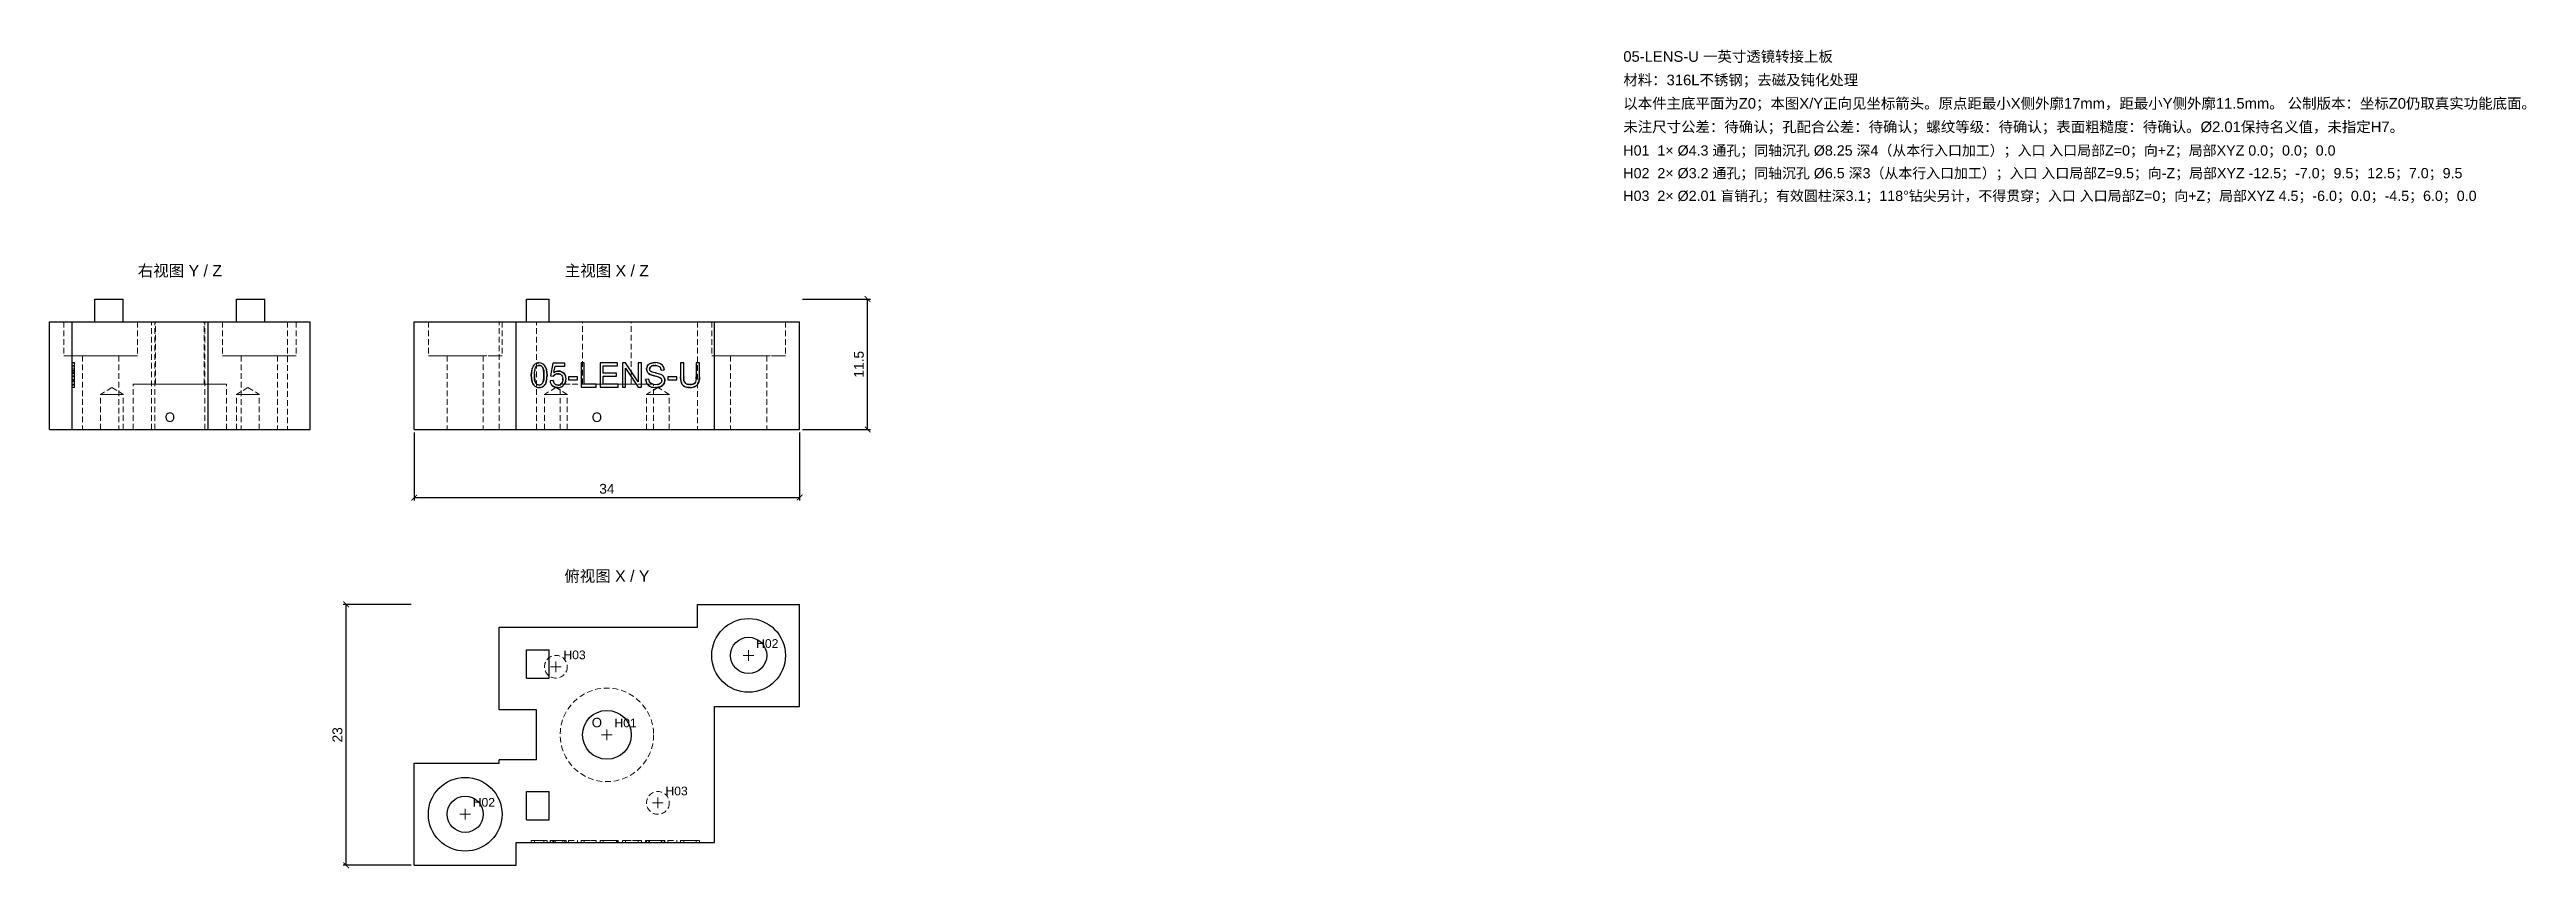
# Model space of a CAD drawing. Header units: millimetres. Extents: x 4 to 223, y 19 to 91.
import ezdxf
from ezdxf.enums import TextEntityAlignment as Align

# ---------------------------------------------------------------- set-up
doc = ezdxf.new("R2010")
doc.units = ezdxf.units.MM
doc.linetypes.add('WP_HIDDEN', pattern=[2.3, 1.5, -0.8])
for name, color, linetype, lineweight in [('ANNOTATIONS', 7, 'CONTINUOUS', 18), ('DIMENSIONS', 7, 'CONTINUOUS', 18), ('HIDDEN', 7, 'WP_HIDDEN', 13), ('VISIBLE', 7, 'CONTINUOUS', 25)]:
    doc.layers.add(name, color=color, linetype=linetype, lineweight=lineweight)
doc.styles.add('CJK', font='Arial Unicode.ttf')
doc.styles.add('OpenSansCondensed-Light', font='OpenSansCondensed-Light.ttf')
doc.dimstyles.new('EZDXF', dxfattribs={"dimtxt": 0.25, "dimasz": 0.175, "dimexe": 0.375, "dimexo": 0.125, "dimgap": 0.1, "dimtad": 1, "dimlfac": 100, "dimzin": 12, "dimdsep": 46, "dimtxsty": 'OpenSansCondensed-Light', "dimblk": 'ARCHTICK', "dimcen": 2.5, "dimazin": 3, "dimtfac": 0.5, "dimtmove": 2, "dimatfit": 3})

msp = doc.modelspace()

# ---------------------------------------------------------------- texts
at = {"layer": 'ANNOTATIONS', "style": 'CJK'}
for s, height, p in [('05-LENS-U 一英寸透镜转接上板', 0.9333333, (143.33333, 90)), ('材料：316L不锈钢；去磁及钝化处理', 0.9333333, (143.33333, 87.93333)), ('以本件主底平面为Z0；本图X/Y正向见坐标箭头。原点距最小X侧外廓17mm，距最小Y侧外廓11.5mm。 公制版本：坐标Z0仍取真实功能底面。', 0.9333333, (143.33333, 85.86667)), ('未注尺寸公差：待确认；孔配合公差：待确认；螺纹等级：待确认；表面粗糙度：待确认。Ø2.01保持名义值，未指定H7。', 0.9333333, (143.33333, 83.8)), ('H01  1× Ø4.3 通孔；同轴沉孔 Ø8.25 深4（从本行入口加工）；入口 入口局部Z=0；向+Z；局部XYZ 0.0；0.0；0.0', 0.9, (143.33333, 81.73333)), ('H02  2× Ø3.2 通孔；同轴沉孔 Ø6.5 深3（从本行入口加工）；入口 入口局部Z=9.5；向-Z；局部XYZ -12.5；-7.0；9.5；12.5；7.0；9.5', 0.9, (143.33333, 79.73333)), ('H03  2× Ø2.01 盲销孔；有效圆柱深3.1；118°钻尖另计，不得贯穿；入口 入口局部Z=0；向+Z；局部XYZ 4.5；-6.0；0.0；-4.5；6.0；0.0', 0.9, (143.33333, 77.73333)), ('O', 0.83333, (14.66667, 58.25)), ('O', 0.83333, (52.33333, 58.25)), ('H03', 0.766667, (49.83333, 37.33333)), ('H02', 0.766667, (66.83333, 38.33333)), ('O', 0.83333, (52.33333, 31.33333)), ('H01', 0.766667, (54.33333, 31.33333)), ('H02', 0.766667, (41.83333, 24.33333)), ('H03', 0.766667, (58.83333, 25.33333))]:
    msp.add_text(s, height=height, dxfattribs=at).set_placement(p)
for s, p in [('右视图 Y / Z', (16, 71.08333)), ('主视图 X / Z', (53.66667, 71.08333)), ('俯视图 X / Y', (53.66667, 44.16667))]:
    msp.add_text(s, height=1, dxfattribs=at).set_placement(p, align=Align.CENTER)

# ---------------------------------------------------------------- blocks, each defined once
blk = doc.blocks.new('_ARCHTICK')
at = {"color": 0, "linetype": 'BYBLOCK', "const_width": 0.15}
blk.add_lwpolyline([(-0.5, -0.5), (0.5, 0.5)], dxfattribs=at)

# ---------------------------------------------------------------- dimensions: what is measured, and where the dimension line sits
at = {"layer": 'DIMENSIONS'}
for base, p1, p2 in [((76.66667, 57.58333), (70.66667, 57.58333), (70.66667, 69.08333)), ((30.66667, 19.16667), (36.66667, 19.16667), (36.66667, 42.16667))]:
    msp.add_linear_dim(base=base, p1=p1, p2=p2, angle=90, dimstyle='EZDXF', override={"dimtxt": 0.866667, "dimasz": 0.5, "dimexe": 0.266667, "dimexo": 0.266667, "dimgap": 0.333333, "dimdec": 4, "dimlfac": 1, "dimzin": 8, "dimtxsty": 'CJK', "dimclrd": 7, "dimclre": 7, "dimclrt": 7}, dxfattribs=at).render()
msp.add_linear_dim(base=(36.66667, 51.58333), p1=(36.66667, 57.58333), p2=(70.66667, 57.58333), dimstyle='EZDXF', override={"dimtxt": 0.866667, "dimasz": 0.5, "dimexe": 0.266667, "dimexo": 0.266667, "dimgap": 0.333333, "dimdec": 4, "dimlfac": 1, "dimzin": 8, "dimtxsty": 'CJK', "dimclrd": 7, "dimclre": 7, "dimclrt": 7}, dxfattribs=at).render()

# ---------------------------------------------------------------- linework, layer by layer
at = {"layer": 'ANNOTATIONS'}
for p, q in [((65.7, 37.66667), (66.63333, 37.66667)), ((66.16667, 37.2), (66.16667, 38.13333)), ((48.7, 36.66667), (49.63333, 36.66667)), ((49.16667, 36.2), (49.16667, 37.13333)), ((53.2, 30.66667), (54.13333, 30.66667)), ((53.66667, 30.2), (53.66667, 31.13333)), ((41.16667, 23.2), (41.16667, 24.13333)), ((57.7, 24.66667), (58.63333, 24.66667)), ((58.16667, 24.2), (58.16667, 25.13333)), ((40.7, 23.66667), (41.63333, 23.66667))]:
    msp.add_line(p, q, dxfattribs=at)
at = {"layer": 'HIDDEN', "ltscale": 0.333333}
for p, q in [((4.5, 67.08333), (13.5, 67.08333)), ((5.75, 67.08333), (5.75, 64.08333)), ((8.5, 67.08333), (11, 67.08333)), ((12.25, 67.08333), (12.25, 64.08333)), ((13.5, 67.08333), (13.8, 67.08333)), ((13.5, 57.58333), (13.5, 67.08333)), ((13.8, 67.08333), (18.2, 67.08333)), ((13.8, 57.58333), (13.8, 67.08333)), ((13.85, 61.58333), (13.85, 67.08333)), ((18.15, 61.58333), (18.15, 67.08333)), ((18.2, 67.08333), (25.5, 67.08333)), ((18.2, 57.58333), (18.2, 67.08333)), ((19.75, 67.08333), (19.75, 64.08333)), ((21, 67.08333), (23.5, 67.08333)), ((25.5, 67.08333), (27.5, 67.08333)), ((25.5, 67.08333), (25.5, 57.58333)), ((26.25, 67.08333), (26.25, 64.08333)), ((36.66667, 67.08333), (44.16667, 67.08333)), ((37.91667, 67.08333), (37.91667, 64.08333)), ((44.16667, 67.08333), (61.66667, 67.08333)), ((47.46667, 67.08333), (44.16667, 67.08333)), ((44.16667, 57.58333), (44.16667, 67.08333)), ((44.41667, 67.08333), (44.41667, 64.08333)), ((46.56667, 67.08333), (48.56667, 67.08333)), ((47.46667, 57.58333), (47.46667, 67.08333)), ((51.51667, 61.58333), (51.51667, 67.08333)), ((55.81667, 61.58333), (55.81667, 67.08333)), ((61.66667, 67.08333), (70.66667, 67.08333)), ((61.66667, 67.08333), (61.66667, 57.58333)), ((62.91667, 67.08333), (62.91667, 64.08333)), ((69.41667, 67.08333), (69.41667, 64.08333)), ((6.5, 63.48333), (6.7, 63.48333)), ((6.5, 63.45576), (6.7, 63.45576)), ((6.5, 63.44705), (6.5, 61.31961)), ((6.5, 61.57067), (6.5, 63.44705)), ((6.5, 63.196), (6.5, 63.44705)), ((6.5, 63.44705), (6.5, 61.77674)), ((6.5, 62.2179), (6.5, 63.44705)), ((6.5, 63.44705), (6.5, 62.21935)), ((6.5, 63.44705), (6.7, 63.44705)), ((6.5, 63.16843), (6.5, 63.41803)), ((6.5, 63.41803), (6.5, 62.32529)), ((6.5, 63.41803), (6.7, 63.41803)), ((6.7, 63.44705), (6.7, 61.57067)), ((6.7, 61.31961), (6.7, 63.44705)), ((6.7, 63.44705), (6.7, 63.196)), ((6.7, 63.44705), (6.7, 61.77674)), ((6.7, 63.44705), (6.7, 62.2179)), ((6.7, 63.44705), (6.7, 62.21935)), ((6.7, 62.32529), (6.7, 63.41803)), ((6.7, 63.41803), (6.7, 63.16843)), ((7.4, 64.08333), (7.4, 57.58333)), ((10.6, 64.08333), (10.6, 57.58333)), ((21.4, 64.08333), (21.4, 57.58333)), ((24.6, 64.08333), (24.6, 57.58333)), ((39.56667, 64.08333), (39.56667, 57.58333)), ((42.76667, 64.08333), (42.76667, 57.58333)), ((64.56667, 64.08333), (64.56667, 57.58333)), ((67.76667, 64.08333), (67.76667, 57.58333)), ((6.5, 63.23953), (6.7, 63.23953)), ((6.5, 63.23518), (6.7, 63.23518)), ((6.5, 62.54442), (6.5, 63.196)), ((6.5, 63.196), (6.7, 63.196)), ((6.5, 62.59666), (6.5, 63.16843)), ((6.5, 63.16843), (6.7, 63.16843)), ((6.5, 61.31961), (6.5, 62.99138)), ((6.5, 62.99138), (6.7, 62.99138)), ((6.5, 62.8274), (6.5, 62.84771)), ((6.5, 62.84771), (6.7, 62.84771)), ((6.5, 62.8274), (6.7, 62.8274)), ((6.5, 62.73017), (6.7, 62.73017)), ((6.5, 62.59666), (6.7, 62.59666)), ((6.5, 62.29481), (6.5, 62.54442)), ((6.5, 62.54442), (6.7, 62.54442)), ((6.5, 62.49943), (6.7, 62.49943)), ((6.5, 62.32529), (6.5, 62.29336)), ((6.5, 62.32529), (6.7, 62.32529)), ((6.5, 61.57067), (6.5, 62.29481)), ((6.5, 62.29481), (6.7, 62.29481)), ((6.5, 62.29336), (6.7, 62.29336)), ((6.5, 62.2208), (6.5, 61.95814)), ((6.5, 62.2208), (6.7, 62.2208)), ((6.5, 62.02634), (6.5, 62.00312)), ((6.5, 62.02634), (6.7, 62.02634)), ((6.5, 62.00312), (6.7, 62.00312)), ((6.5, 61.95814), (6.7, 61.95814)), ((6.5, 61.90009), (6.5, 61.87687)), ((6.5, 61.90009), (6.7, 61.90009)), ((6.5, 61.87687), (6.7, 61.87687)), ((6.5, 61.77674), (6.7, 61.77674)), ((6.5, 61.31961), (6.5, 61.57067)), ((6.5, 61.57067), (6.7, 61.57067)), ((6.5, 61.53729), (6.7, 61.53729)), ((6.5, 61.53584), (6.7, 61.53584)), ((6.5, 61.49811), (6.7, 61.49811)), ((6.5, 61.31961), (6.7, 61.31961)), ((6.5, 61.28333), (6.7, 61.28333)), ((6.7, 63.196), (6.7, 62.54442)), ((6.7, 63.16843), (6.7, 62.59666)), ((6.7, 61.31961), (6.7, 62.99138)), ((6.7, 62.84771), (6.7, 62.8274)), ((6.7, 62.54442), (6.7, 62.29481)), ((6.7, 62.29336), (6.7, 62.32529)), ((6.7, 62.29481), (6.7, 61.57067)), ((6.7, 62.2208), (6.7, 61.95814)), ((6.7, 62.00312), (6.7, 62.02634)), ((6.7, 61.87687), (6.7, 61.90009)), ((6.7, 61.57067), (6.7, 61.31961)), ((10, 61.2872), (8.995, 60.68333)), ((10, 61.2872), (11.005, 60.68333)), ((11.875, 57.58333), (11.875, 61.58333)), ((20.125, 57.58333), (20.125, 61.58333)), ((22, 61.2872), (20.995, 60.68333)), ((22, 61.2872), (23.005, 60.68333)), ((49.16667, 61.2872), (48.16167, 60.68333)), ((50.17167, 60.68333), (49.16667, 61.2872)), ((49.54167, 57.58333), (49.54167, 61.58333)), ((58.16667, 61.2872), (57.16167, 60.68333)), ((57.79167, 57.58333), (57.79167, 61.58333)), ((59.17167, 60.68333), (58.16667, 61.2872)), ((8.995, 57.58333), (8.995, 60.68333)), ((11.005, 57.58333), (11.005, 60.68333)), ((20.995, 57.58333), (20.995, 60.68333)), ((23.005, 57.58333), (23.005, 60.68333)), ((48.16167, 57.58333), (48.16167, 60.68333)), ((50.17167, 57.58333), (50.17167, 60.68333)), ((57.16167, 57.58333), (57.16167, 60.68333)), ((59.17167, 57.58333), (59.17167, 60.68333)), ((4.5, 57.58333), (13.5, 57.58333)), ((13.5, 57.58333), (13.8, 57.58333)), ((13.8, 57.58333), (18.2, 57.58333)), ((18.2, 57.58333), (25.5, 57.58333)), ((25.5, 57.58333), (27.5, 57.58333)), ((36.66667, 57.58333), (44.16667, 57.58333)), ((47.46667, 57.58333), (44.16667, 57.58333)), ((44.16667, 57.58333), (61.66667, 57.58333)), ((61.66667, 57.58333), (70.66667, 57.58333)), ((47.00037, 21.16667), (47.00037, 21.36667)), ((47.26884, 21.16667), (47.26884, 21.36667)), ((48.11924, 21.16667), (48.11924, 21.36667)), ((48.38771, 21.16667), (48.38771, 21.36667)), ((48.65328, 21.16667), (48.65328, 21.36667)), ((48.65328, 21.36667), (48.92755, 21.36667)), ((48.92755, 21.16667), (48.65328, 21.16667)), ((48.94496, 21.36667), (48.69971, 21.36667)), ((48.69971, 21.16667), (48.69971, 21.36667)), ((48.69971, 21.36667), (48.90578, 21.36667)), ((48.90578, 21.16667), (48.69971, 21.16667)), ((48.69971, 21.16667), (48.94496, 21.16667)), ((48.90578, 21.16667), (48.90578, 21.36667)), ((48.90578, 21.36667), (49.9637, 21.36667)), ((49.9637, 21.16667), (48.90578, 21.16667)), ((48.92755, 21.16667), (48.92755, 21.36667)), ((48.94496, 21.16667), (48.94496, 21.36667)), ((49.11475, 21.36667), (49.00011, 21.36667)), ((49.00011, 21.16667), (49.00011, 21.36667)), ((49.00011, 21.16667), (49.11475, 21.16667)), ((49.9637, 21.36667), (49.11475, 21.36667)), ((49.11475, 21.16667), (49.11475, 21.36667)), ((49.11475, 21.16667), (49.9637, 21.16667)), ((49.78665, 21.16667), (49.78665, 21.36667)), ((49.9637, 21.16667), (49.9637, 21.36667)), ((50.06383, 21.16667), (50.06383, 21.36667)), ((50.27715, 21.16667), (50.27715, 21.36667)), ((50.27715, 21.36667), (51.07966, 21.36667)), ((51.07966, 21.16667), (50.27715, 21.16667)), ((51.07966, 21.16667), (51.07966, 21.36667)), ((51.39022, 21.16667), (51.39022, 21.36667)), ((51.39022, 21.36667), (51.67175, 21.36667)), ((52.7195, 21.36667), (51.39022, 21.36667)), ((51.67175, 21.16667), (51.39022, 21.16667)), ((51.39022, 21.16667), (52.7195, 21.16667)), ((51.67175, 21.16667), (51.67175, 21.36667)), ((51.67175, 21.36667), (52.7195, 21.36667)), ((52.7195, 21.16667), (51.67175, 21.16667)), ((52.7195, 21.16667), (52.7195, 21.36667)), ((53.06053, 21.16667), (53.06053, 21.36667)), ((53.06053, 21.36667), (54.59879, 21.36667)), ((54.64813, 21.36667), (53.06053, 21.36667)), ((54.59879, 21.16667), (53.06053, 21.16667)), ((53.06053, 21.16667), (54.64813, 21.16667)), ((54.59879, 21.36667), (53.34206, 21.36667)), ((53.34206, 21.16667), (53.34206, 21.36667)), ((53.34206, 21.36667), (54.51898, 21.36667)), ((53.34206, 21.36667), (54.64813, 21.36667)), ((54.64813, 21.16667), (53.34206, 21.16667)), ((53.34206, 21.16667), (54.51898, 21.16667)), ((53.34206, 21.16667), (54.59879, 21.16667)), ((54.51898, 21.16667), (54.51898, 21.36667)), ((54.59879, 21.16667), (54.59879, 21.36667)), ((54.64813, 21.16667), (54.64813, 21.36667)), ((55.03415, 21.16667), (55.03415, 21.36667)), ((55.03415, 21.36667), (55.32293, 21.36667)), ((55.30407, 21.36667), (55.03415, 21.36667)), ((55.32293, 21.16667), (55.03415, 21.16667)), ((55.03415, 21.16667), (55.30407, 21.16667)), ((56.42148, 21.36667), (55.30407, 21.36667)), ((55.30407, 21.16667), (55.30407, 21.36667)), ((55.30407, 21.16667), (56.42148, 21.16667)), ((55.32293, 21.16667), (55.32293, 21.36667)), ((55.32293, 21.36667), (56.44035, 21.36667)), ((56.44035, 21.16667), (55.32293, 21.16667)), ((56.71027, 21.36667), (56.42148, 21.36667)), ((56.42148, 21.16667), (56.42148, 21.36667)), ((56.42148, 21.16667), (56.71027, 21.16667)), ((56.44035, 21.16667), (56.44035, 21.36667)), ((56.44035, 21.36667), (56.71027, 21.36667)), ((56.71027, 21.16667), (56.44035, 21.16667)), ((56.71027, 21.16667), (56.71027, 21.36667)), ((57.08758, 21.16667), (57.08758, 21.36667)), ((57.08758, 21.36667), (57.35314, 21.36667)), ((57.35314, 21.16667), (57.08758, 21.16667)), ((57.16884, 21.16667), (57.16884, 21.36667)), ((57.35314, 21.16667), (57.35314, 21.36667)), ((57.44022, 21.16667), (57.44022, 21.36667)), ((58.71726, 21.36667), (58.44734, 21.36667)), ((58.44734, 21.16667), (58.44734, 21.36667)), ((58.44734, 21.16667), (58.71726, 21.16667)), ((58.50974, 21.16667), (58.50974, 21.36667)), ((58.71726, 21.16667), (58.71726, 21.36667)), ((58.78111, 21.16667), (58.78111, 21.36667)), ((59.03072, 21.16667), (59.03072, 21.36667)), ((59.03072, 21.36667), (59.83322, 21.36667)), ((59.83322, 21.16667), (59.03072, 21.16667)), ((59.83322, 21.16667), (59.83322, 21.36667)), ((60.15974, 21.16667), (60.15974, 21.36667)), ((60.15974, 21.36667), (60.44127, 21.36667)), ((60.44127, 21.16667), (60.15974, 21.16667)), ((60.44127, 21.16667), (60.44127, 21.36667)), ((61.55143, 21.16667), (61.55143, 21.36667)), ((61.55143, 21.36667), (61.83296, 21.36667)), ((61.83296, 21.16667), (61.55143, 21.16667)), ((61.83296, 21.16667), (61.83296, 21.36667))]:
    msp.add_line(p, q, dxfattribs=at)
for points in [[(12.25, 67.08333), (12.16852, 67.08333), (11.92815, 67.08333), (11.54095, 67.08333), (11.02634, 67.08333), (10.41012, 67.08333), (9.72319, 67.08333), (9, 67.08333), (8.27681, 67.08333), (7.58988, 67.08333), (6.97366, 67.08333), (6.45905, 67.08333), (6.07185, 67.08333), (5.83148, 67.08333), (5.75, 67.08333)], [(5.75, 67.08333), (5.77044, 67.08333), (5.83148, 67.08333), (5.93238, 67.08333), (6.07185, 67.08333), (6.24815, 67.08333), (6.45905, 67.08333), (6.7019, 67.08333), (6.97366, 67.08333), (7.2709, 67.08333), (7.58988, 67.08333), (7.92659, 67.08333), (8.27681, 67.08333), (8.63612, 67.08333), (9, 67.08333)], [(9, 67.08333), (9.36388, 67.08333), (9.72319, 67.08333), (10.07341, 67.08333), (10.41012, 67.08333), (10.7291, 67.08333), (11.02634, 67.08333), (11.2981, 67.08333), (11.54095, 67.08333), (11.75185, 67.08333), (11.92815, 67.08333), (12.06762, 67.08333), (12.16852, 67.08333), (12.22956, 67.08333), (12.25, 67.08333)], [(18.15, 67.08333), (18.0961, 67.08333), (17.93708, 67.08333), (17.68094, 67.08333), (17.3405, 67.08333), (16.93285, 67.08333), (16.47842, 67.08333), (16, 67.08333), (15.52158, 67.08333), (15.06715, 67.08333), (14.6595, 67.08333), (14.31906, 67.08333), (14.06292, 67.08333), (13.9039, 67.08333), (13.85, 67.08333)], [(13.85, 67.08333), (13.86352, 67.08333), (13.9039, 67.08333), (13.97065, 67.08333), (14.06292, 67.08333), (14.17954, 67.08333), (14.31906, 67.08333), (14.47972, 67.08333), (14.6595, 67.08333), (14.85613, 67.08333), (15.06715, 67.08333), (15.2899, 67.08333), (15.52158, 67.08333), (15.75928, 67.08333), (16, 67.08333)], [(16, 67.08333), (16.24072, 67.08333), (16.47842, 67.08333), (16.7101, 67.08333), (16.93285, 67.08333), (17.14387, 67.08333), (17.3405, 67.08333), (17.52028, 67.08333), (17.68094, 67.08333), (17.82046, 67.08333), (17.93708, 67.08333), (18.02935, 67.08333), (18.0961, 67.08333), (18.13648, 67.08333), (18.15, 67.08333)], [(26.25, 67.08333), (26.16852, 67.08333), (25.92815, 67.08333), (25.54095, 67.08333), (25.02634, 67.08333), (24.41012, 67.08333), (23.72319, 67.08333), (23, 67.08333), (22.27681, 67.08333), (21.58988, 67.08333), (20.97366, 67.08333), (20.45905, 67.08333), (20.07185, 67.08333), (19.83148, 67.08333), (19.75, 67.08333)], [(19.75, 67.08333), (19.77044, 67.08333), (19.83148, 67.08333), (19.93238, 67.08333), (20.07185, 67.08333), (20.24815, 67.08333), (20.45905, 67.08333), (20.7019, 67.08333), (20.97366, 67.08333), (21.2709, 67.08333), (21.58988, 67.08333), (21.92659, 67.08333), (22.27681, 67.08333), (22.63612, 67.08333), (23, 67.08333)], [(23, 67.08333), (23.36388, 67.08333), (23.72319, 67.08333), (24.07341, 67.08333), (24.41012, 67.08333), (24.7291, 67.08333), (25.02634, 67.08333), (25.2981, 67.08333), (25.54095, 67.08333), (25.75185, 67.08333), (25.92815, 67.08333), (26.06762, 67.08333), (26.16852, 67.08333), (26.22956, 67.08333), (26.25, 67.08333)], [(37.91667, 67.08333), (37.99815, 67.08333), (38.23852, 67.08333), (38.62571, 67.08333), (39.14032, 67.08333), (39.75654, 67.08333), (40.44347, 67.08333), (41.16667, 67.08333), (41.88986, 67.08333), (42.57679, 67.08333), (43.19301, 67.08333), (43.70762, 67.08333), (44.09482, 67.08333), (44.33518, 67.08333), (44.41667, 67.08333)], [(55.81667, 67.08333), (55.76276, 67.08333), (55.60375, 67.08333), (55.3476, 67.08333), (55.00717, 67.08333), (54.59952, 67.08333), (54.14509, 67.08333), (53.66667, 67.08333), (53.18825, 67.08333), (52.73382, 67.08333), (52.32616, 67.08333), (51.98573, 67.08333), (51.72958, 67.08333), (51.57057, 67.08333), (51.51667, 67.08333)], [(62.91667, 67.08333), (62.99815, 67.08333), (63.23852, 67.08333), (63.62571, 67.08333), (64.14032, 67.08333), (64.75654, 67.08333), (65.44347, 67.08333), (66.16667, 67.08333), (66.88986, 67.08333), (67.57679, 67.08333), (68.19301, 67.08333), (68.70762, 67.08333), (69.09482, 67.08333), (69.33518, 67.08333), (69.41667, 67.08333)], [(12.25, 64.08333), (12.16852, 64.08333), (11.92815, 64.08333), (11.54095, 64.08333), (11.02634, 64.08333), (10.41012, 64.08333), (9.72319, 64.08333), (9, 64.08333), (8.27681, 64.08333), (7.58988, 64.08333), (6.97366, 64.08333), (6.45905, 64.08333), (6.07185, 64.08333), (5.83148, 64.08333), (5.75, 64.08333)], [(5.75, 64.08333), (5.77044, 64.08333), (5.83148, 64.08333), (5.93238, 64.08333), (6.07185, 64.08333), (6.24815, 64.08333), (6.45905, 64.08333), (6.7019, 64.08333), (6.97366, 64.08333), (7.2709, 64.08333), (7.58988, 64.08333), (7.92659, 64.08333), (8.27681, 64.08333), (8.63612, 64.08333), (9, 64.08333)], [(6.5, 63.40715), (6.5, 63.46457), (6.5, 63.48333)], [(6.5, 63.48333), (6.5, 63.46535), (6.5, 63.41077)], [(6.5, 63.45576), (6.5, 63.44814), (6.5, 63.42496), (6.5, 63.3859), (6.5, 63.33096)], [(6.5, 63.38683), (6.5, 63.43865), (6.5, 63.45576)], [(6.5, 63.41077), (6.5, 63.32173), (6.5, 63.19818)], [(6.5, 63.18294), (6.5, 63.31335), (6.5, 63.40715)], [(6.5, 63.18802), (6.5, 63.30255), (6.5, 63.38683)], [(6.7, 63.41077), (6.7, 63.46519), (6.7, 63.48333)], [(6.7, 63.48333), (6.7, 63.46429), (6.7, 63.40715)], [(6.7, 63.33096), (6.7, 63.38556), (6.7, 63.42456), (6.7, 63.44796), (6.7, 63.45576)], [(6.7, 63.45576), (6.7, 63.43853), (6.7, 63.38683)], [(6.7, 63.19818), (6.7, 63.32134), (6.7, 63.41077)], [(6.7, 63.40715), (6.7, 63.313), (6.7, 63.18294)], [(6.7, 63.38683), (6.7, 63.30266), (6.7, 63.18802)], [(10.6, 64.08333), (10.55988, 64.08333), (10.44155, 64.08333), (10.25093, 64.08333), (9.99758, 64.08333), (9.69421, 64.08333), (9.35603, 64.08333), (9, 64.08333), (8.64397, 64.08333), (8.30579, 64.08333), (8.00242, 64.08333), (7.74907, 64.08333), (7.55845, 64.08333), (7.44012, 64.08333), (7.4, 64.08333)], [(7.4, 64.08333), (7.41006, 64.08333), (7.44012, 64.08333), (7.48979, 64.08333), (7.55845, 64.08333), (7.64524, 64.08333), (7.74907, 64.08333), (7.86863, 64.08333), (8.00242, 64.08333), (8.14875, 64.08333), (8.30579, 64.08333), (8.47155, 64.08333), (8.64397, 64.08333), (8.82086, 64.08333), (9, 64.08333)], [(9, 64.08333), (9.36388, 64.08333), (9.72319, 64.08333), (10.07341, 64.08333), (10.41012, 64.08333), (10.7291, 64.08333), (11.02634, 64.08333), (11.2981, 64.08333), (11.54095, 64.08333), (11.75185, 64.08333), (11.92815, 64.08333), (12.06762, 64.08333), (12.16852, 64.08333), (12.22956, 64.08333), (12.25, 64.08333)], [(9, 64.08333), (9.17914, 64.08333), (9.35603, 64.08333), (9.52845, 64.08333), (9.69421, 64.08333), (9.85125, 64.08333), (9.99758, 64.08333), (10.13137, 64.08333), (10.25093, 64.08333), (10.35476, 64.08333), (10.44155, 64.08333), (10.51021, 64.08333), (10.55988, 64.08333), (10.58994, 64.08333), (10.6, 64.08333)], [(26.25, 64.08333), (26.16852, 64.08333), (25.92815, 64.08333), (25.54095, 64.08333), (25.02634, 64.08333), (24.41012, 64.08333), (23.72319, 64.08333), (23, 64.08333), (22.27681, 64.08333), (21.58988, 64.08333), (20.97366, 64.08333), (20.45905, 64.08333), (20.07185, 64.08333), (19.83148, 64.08333), (19.75, 64.08333)], [(19.75, 64.08333), (19.77044, 64.08333), (19.83148, 64.08333), (19.93238, 64.08333), (20.07185, 64.08333), (20.24815, 64.08333), (20.45905, 64.08333), (20.7019, 64.08333), (20.97366, 64.08333), (21.2709, 64.08333), (21.58988, 64.08333), (21.92659, 64.08333), (22.27681, 64.08333), (22.63612, 64.08333), (23, 64.08333)], [(24.6, 64.08333), (24.55988, 64.08333), (24.44155, 64.08333), (24.25093, 64.08333), (23.99758, 64.08333), (23.69421, 64.08333), (23.35603, 64.08333), (23, 64.08333), (22.64397, 64.08333), (22.30579, 64.08333), (22.00242, 64.08333), (21.74907, 64.08333), (21.55845, 64.08333), (21.44012, 64.08333), (21.4, 64.08333)], [(21.4, 64.08333), (21.41006, 64.08333), (21.44012, 64.08333), (21.48979, 64.08333), (21.55845, 64.08333), (21.64524, 64.08333), (21.74907, 64.08333), (21.86863, 64.08333), (22.00242, 64.08333), (22.14875, 64.08333), (22.30579, 64.08333), (22.47155, 64.08333), (22.64397, 64.08333), (22.82086, 64.08333), (23, 64.08333)], [(23, 64.08333), (23.36388, 64.08333), (23.72319, 64.08333), (24.07341, 64.08333), (24.41012, 64.08333), (24.7291, 64.08333), (25.02634, 64.08333), (25.2981, 64.08333), (25.54095, 64.08333), (25.75185, 64.08333), (25.92815, 64.08333), (26.06762, 64.08333), (26.16852, 64.08333), (26.22956, 64.08333), (26.25, 64.08333)], [(23, 64.08333), (23.17914, 64.08333), (23.35603, 64.08333), (23.52845, 64.08333), (23.69421, 64.08333), (23.85125, 64.08333), (23.99758, 64.08333), (24.13137, 64.08333), (24.25093, 64.08333), (24.35476, 64.08333), (24.44155, 64.08333), (24.51021, 64.08333), (24.55988, 64.08333), (24.58994, 64.08333), (24.6, 64.08333)], [(37.91667, 64.08333), (37.99815, 64.08333), (38.23852, 64.08333), (38.62571, 64.08333), (39.14032, 64.08333), (39.75654, 64.08333), (40.44347, 64.08333), (41.16667, 64.08333), (41.88986, 64.08333), (42.57679, 64.08333), (43.19301, 64.08333), (43.70762, 64.08333), (44.09482, 64.08333), (44.33518, 64.08333), (44.41667, 64.08333)], [(39.56667, 64.08333), (39.60678, 64.08333), (39.72512, 64.08333), (39.91574, 64.08333), (40.16908, 64.08333), (40.47245, 64.08333), (40.81063, 64.08333), (41.16667, 64.08333), (41.5227, 64.08333), (41.86088, 64.08333), (42.16425, 64.08333), (42.4176, 64.08333), (42.60822, 64.08333), (42.72655, 64.08333), (42.76667, 64.08333)], [(47.30875, 63.33096), (47.42053, 63.40072), (47.55015, 63.44232)], [(47.60476, 63.45082), (47.62518, 63.45287)], [(47.65359, 63.45478), (47.69404, 63.45576)], [(47.69404, 63.45576), (47.74101, 63.45442)], [(47.74753, 63.45401), (47.77614, 63.45155)], [(47.77631, 63.45153), (47.89133, 63.42893), (47.99444, 63.38683)], [(47.99444, 63.38683), (48.06029, 63.34561)], [(57.34809, 63.30051), (57.45403, 63.37554)], [(57.47905, 63.38877), (57.52729, 63.41077)], [(57.99819, 63.48103), (58.13305, 63.46557)], [(58.16135, 63.46021), (58.33487, 63.40715)], [(58.33487, 63.40715), (58.37176, 63.39042)], [(58.40956, 63.37058), (58.52842, 63.28356)], [(62.91667, 64.08333), (62.99815, 64.08333), (63.23852, 64.08333), (63.62571, 64.08333), (64.14032, 64.08333), (64.75654, 64.08333), (65.44347, 64.08333), (66.16667, 64.08333), (66.88986, 64.08333), (67.57679, 64.08333), (68.19301, 64.08333), (68.70762, 64.08333), (69.09482, 64.08333), (69.33518, 64.08333), (69.41667, 64.08333)], [(64.56667, 64.08333), (64.60678, 64.08333), (64.72512, 64.08333), (64.91574, 64.08333), (65.16908, 64.08333), (65.47245, 64.08333), (65.81063, 64.08333), (66.16667, 64.08333), (66.5227, 64.08333), (66.86088, 64.08333), (67.16425, 64.08333), (67.4176, 64.08333), (67.60822, 64.08333), (67.72655, 64.08333), (67.76667, 64.08333)], [(6.5, 63.33096), (6.5, 63.26115), (6.5, 63.17836), (6.5, 63.08313), (6.5, 62.97614)], [(6.5, 63.23953), (6.5, 63.22866), (6.5, 63.19592), (6.5, 63.14167), (6.5, 63.06684)], [(6.5, 63.08716), (6.5, 63.15355), (6.5, 63.20136), (6.5, 63.23004), (6.5, 63.23953)], [(6.5, 63.14158), (6.5, 63.18341), (6.5, 63.21264), (6.5, 63.22968), (6.5, 63.23518)], [(6.5, 63.23518), (6.5, 63.22905), (6.5, 63.21017), (6.5, 63.17798), (6.5, 63.13215)], [(6.5, 63.19818), (6.5, 63.05301), (6.5, 62.89705)], [(6.5, 62.87166), (6.5, 63.04306), (6.5, 63.18802)], [(6.5, 62.84771), (6.5, 63.02484), (6.5, 63.18294)], [(6.5, 62.91592), (6.5, 63.03863), (6.5, 63.14158)], [(6.5, 63.13215), (6.5, 63.07397), (6.5, 63.00343), (6.5, 62.92102), (6.5, 62.8274)], [(6.5, 62.36882), (6.5, 62.58698), (6.5, 62.78491), (6.5, 62.95485), (6.5, 63.02634), (6.5, 63.08716)], [(6.5, 63.06684), (6.5, 63.01112), (6.5, 62.94364), (6.5, 62.77928), (6.5, 62.58476), (6.5, 62.36882)], [(6.5, 62.97614), (6.5, 62.84598), (6.5, 62.70011), (6.5, 62.54045), (6.5, 62.36882)], [(6.5, 62.72726), (6.5, 62.81147), (6.5, 62.91592)], [(6.5, 62.89705), (6.5, 62.75768), (6.5, 62.63221)], [(6.5, 62.36882), (6.5, 62.51347), (6.5, 62.6464), (6.5, 62.76627), (6.5, 62.87166)], [(6.5, 62.53716), (6.5, 62.62144), (6.5, 62.68205), (6.5, 62.71826), (6.5, 62.73017)], [(6.5, 62.73017), (6.5, 62.72175), (6.5, 62.6965), (6.5, 62.65465), (6.5, 62.59666)], [(6.5, 62.57562), (6.5, 62.72726)], [(6.5, 62.63221), (6.5, 62.5231), (6.5, 62.43412)], [(6.5, 62.43993), (6.5, 62.57562)], [(6.5, 62.04085), (6.5, 62.18355), (6.5, 62.31485), (6.5, 62.43313), (6.5, 62.53716)], [(6.5, 62.44211), (6.5, 62.48513), (6.5, 62.49943)], [(6.5, 62.49943), (6.5, 62.49149), (6.5, 62.46739), (6.5, 62.42694), (6.5, 62.37027)], [(6.5, 62.29336), (6.5, 62.37633), (6.5, 62.44211)], [(6.5, 62.22298), (6.5, 62.34369), (6.5, 62.43993)], [(6.5, 62.43412), (6.5, 62.30134)], [(6.5, 62.37027), (6.5, 62.29913), (6.5, 62.21619), (6.5, 62.12208), (6.5, 62.01763)], [(6.5, 62.36882), (6.5, 62.11618), (6.5, 61.88218), (6.5, 61.67471), (6.5, 61.58405), (6.5, 61.50391)], [(6.5, 61.7644), (6.5, 61.89423), (6.5, 62.03947), (6.5, 62.19824), (6.5, 62.36882)], [(6.5, 61.67153), (6.5, 61.72736), (6.5, 61.79485), (6.5, 61.95906), (6.5, 62.15326), (6.5, 62.36882)], [(6.5, 62.36882), (6.5, 62.15364), (6.5, 61.95975), (6.5, 61.79571), (6.5, 61.72819), (6.5, 61.67225)], [(6.5, 62.30134), (6.5, 62.24206), (6.5, 62.19758)], [(6.5, 61.9204), (6.5, 62.08138), (6.5, 62.22298)], [(6.5, 62.21935), (6.5, 62.04754), (6.5, 61.89641), (6.5, 61.77141), (6.5, 61.67806)], [(6.5, 61.81084), (6.5, 61.88855), (6.5, 61.9836), (6.5, 62.09441), (6.5, 62.21935)], [(6.5, 62.2179), (6.5, 62.06402), (6.5, 61.92269), (6.5, 61.79562), (6.5, 61.68459)], [(6.5, 61.70853), (6.5, 61.81505), (6.5, 61.93643), (6.5, 62.0712), (6.5, 62.2179)], [(6.5, 62.19758), (6.5, 62.14114), (6.5, 62.07205)], [(6.5, 62.07205), (6.5, 61.99092), (6.5, 61.89719)], [(6.5, 61.54164), (6.5, 61.65209), (6.5, 61.7727), (6.5, 62.04085)], [(6.5, 61.7644), (6.5, 61.88169), (6.5, 62.02634)], [(6.5, 62.01763), (6.5, 61.90739), (6.5, 61.80722), (6.5, 61.71797), (6.5, 61.64033)], [(6.5, 62.00312), (6.5, 61.80124), (6.5, 61.62073)], [(6.5, 61.60042), (6.5, 61.75528), (6.5, 61.9204)], [(6.5, 61.59897), (6.5, 61.65628), (6.5, 61.72593), (6.5, 61.80741), (6.5, 61.90009)], [(6.5, 61.89719), (6.5, 61.71506)], [(6.5, 61.87687), (6.5, 61.75061), (6.5, 61.63598), (6.5, 61.53413), (6.5, 61.44587)], [(6.5, 61.6084), (6.5, 61.69452), (6.5, 61.81084)], [(6.5, 61.40886), (6.5, 61.47897), (6.5, 61.56199), (6.5, 61.65736), (6.5, 61.7644)], [(6.5, 61.59897), (6.5, 61.67151), (6.5, 61.7644)], [(6.5, 61.71506), (6.5, 61.64029), (6.5, 61.58373)], [(6.5, 61.40161), (6.5, 61.53688), (6.5, 61.70853)], [(6.5, 61.68459), (6.5, 61.59283), (6.5, 61.51231), (6.5, 61.44342), (6.5, 61.38637)], [(6.5, 61.67806), (6.5, 61.61481), (6.5, 61.57081), (6.5, 61.5454), (6.5, 61.53729)], [(6.5, 61.67225), (6.5, 61.59686), (6.5, 61.54215), (6.5, 61.5091), (6.5, 61.49811)], [(6.5, 61.49811), (6.5, 61.50905), (6.5, 61.54195), (6.5, 61.59644), (6.5, 61.67153)], [(6.5, 61.64033), (6.5, 61.5783), (6.5, 61.53372), (6.5, 61.50697), (6.5, 61.49811)], [(6.5, 61.62073), (6.5, 61.54142), (6.5, 61.47266), (6.5, 61.41467), (6.5, 61.3675)], [(6.5, 61.53729), (6.5, 61.55487), (6.5, 61.6084)], [(6.5, 61.36678), (6.5, 61.46649), (6.5, 61.60042)], [(6.5, 61.49811), (6.5, 61.50438), (6.5, 61.52328), (6.5, 61.55484), (6.5, 61.59897)], [(6.5, 61.53584), (6.5, 61.55151), (6.5, 61.59897)], [(6.5, 61.58373), (6.5, 61.54772), (6.5, 61.53584)], [(6.5, 61.28333), (6.5, 61.29894), (6.5, 61.34714), (6.5, 61.42854), (6.5, 61.54164)], [(6.5, 61.50391), (6.5, 61.40722), (6.5, 61.33784), (6.5, 61.29671), (6.5, 61.28333)], [(6.5, 61.44587), (6.5, 61.37411), (6.5, 61.32319), (6.5, 61.29313), (6.5, 61.28333)], [(6.5, 61.28333), (6.5, 61.29099), (6.5, 61.3143), (6.5, 61.35359), (6.5, 61.40886)], [(6.5, 61.28333), (6.5, 61.29031), (6.5, 61.31187), (6.5, 61.34879), (6.5, 61.40161)], [(6.5, 61.38637), (6.5, 61.34038), (6.5, 61.30823), (6.5, 61.28943), (6.5, 61.28333)], [(6.5, 61.3675), (6.5, 61.32999), (6.5, 61.30373), (6.5, 61.28834), (6.5, 61.28333)], [(6.5, 61.28333), (6.5, 61.28846), (6.5, 61.30399), (6.5, 61.33006), (6.5, 61.36678)], [(6.7, 62.97614), (6.7, 63.08457), (6.7, 63.17985), (6.7, 63.26198), (6.7, 63.33096)], [(6.7, 63.06684), (6.7, 63.1424), (6.7, 63.19636), (6.7, 63.22874), (6.7, 63.23953)], [(6.7, 63.23953), (6.7, 63.23001), (6.7, 63.20144), (6.7, 63.15382), (6.7, 63.08716)], [(6.7, 63.13215), (6.7, 63.17722), (6.7, 63.20942), (6.7, 63.22874), (6.7, 63.23518)], [(6.7, 63.23518), (6.7, 63.22933), (6.7, 63.21178), (6.7, 63.18253), (6.7, 63.14158)], [(6.7, 62.89705), (6.7, 63.05287), (6.7, 63.19818)], [(6.7, 63.18802), (6.7, 63.04399), (6.7, 62.87166)], [(6.7, 63.18294), (6.7, 63.02512), (6.7, 62.84771)], [(6.7, 63.14158), (6.7, 63.03836), (6.7, 62.91592)], [(6.7, 62.8274), (6.7, 62.92209), (6.7, 63.00444), (6.7, 63.07446), (6.7, 63.13215)], [(6.7, 63.08716), (6.7, 63.0334), (6.7, 62.96934), (6.7, 62.89499), (6.7, 62.81035), (6.7, 62.71541), (6.7, 62.61017), (6.7, 62.49464), (6.7, 62.36882)], [(6.7, 62.36882), (6.7, 62.49464), (6.7, 62.60945), (6.7, 62.71323), (6.7, 62.80599), (6.7, 62.88773), (6.7, 62.95846), (6.7, 63.01816), (6.7, 63.06684)], [(6.7, 62.36882), (6.7, 62.54827), (6.7, 62.70931), (6.7, 62.85193), (6.7, 62.97614)], [(6.7, 62.91592), (6.7, 62.81143), (6.7, 62.72726)], [(6.7, 62.63221), (6.7, 62.75756), (6.7, 62.89705)], [(6.7, 62.87166), (6.7, 62.7703), (6.7, 62.65271), (6.7, 62.51888), (6.7, 62.36882)], [(6.7, 62.59666), (6.7, 62.65507), (6.7, 62.69679), (6.7, 62.72182), (6.7, 62.73017)], [(6.7, 62.73017), (6.7, 62.7181), (6.7, 62.68192), (6.7, 62.6216), (6.7, 62.53716)], [(6.7, 62.72726), (6.7, 62.57562)], [(6.7, 62.43412), (6.7, 62.52355), (6.7, 62.63221)], [(6.7, 62.57562), (6.7, 62.43993)], [(6.7, 62.53716), (6.7, 62.43376), (6.7, 62.31658), (6.7, 62.18561), (6.7, 62.04085)], [(6.7, 62.37027), (6.7, 62.42678), (6.7, 62.46714), (6.7, 62.49136), (6.7, 62.49943)], [(6.7, 62.49943), (6.7, 62.4851), (6.7, 62.44211)], [(6.7, 62.44211), (6.7, 62.37626), (6.7, 62.29336)], [(6.7, 62.43993), (6.7, 62.34288), (6.7, 62.22298)], [(6.7, 62.30134), (6.7, 62.43412)], [(6.7, 62.01763), (6.7, 62.12348), (6.7, 62.21754), (6.7, 62.2998), (6.7, 62.37027)], [(6.7, 62.36882), (6.7, 62.19064), (6.7, 62.03051), (6.7, 61.88843), (6.7, 61.7644)], [(6.7, 61.50391), (6.7, 61.57552), (6.7, 61.65756), (6.7, 61.75003), (6.7, 61.85292), (6.7, 61.96625), (6.7, 62.09001), (6.7, 62.2242), (6.7, 62.36882)], [(6.7, 62.36882), (6.7, 62.24333), (6.7, 62.12879), (6.7, 62.0252), (6.7, 61.93256), (6.7, 61.85087), (6.7, 61.78014), (6.7, 61.72036), (6.7, 61.67153)], [(6.7, 61.67225), (6.7, 61.72123), (6.7, 61.78109), (6.7, 61.85184), (6.7, 61.93347), (6.7, 62.02598), (6.7, 62.12938), (6.7, 62.24366), (6.7, 62.36882)], [(6.7, 62.19758), (6.7, 62.24021), (6.7, 62.30134)], [(6.7, 62.22298), (6.7, 62.08167), (6.7, 61.9204)], [(6.7, 62.21935), (6.7, 62.08988), (6.7, 61.97863), (6.7, 61.88562), (6.7, 61.81084)], [(6.7, 61.67806), (6.7, 61.76467), (6.7, 61.88376), (6.7, 62.03532), (6.7, 62.21935)], [(6.7, 62.2179), (6.7, 62.0658), (6.7, 61.9302), (6.7, 61.81111), (6.7, 61.70853)], [(6.7, 61.68459), (6.7, 61.79111), (6.7, 61.91551), (6.7, 62.05777), (6.7, 62.2179)], [(6.7, 62.07205), (6.7, 62.1408), (6.7, 62.19758)], [(6.7, 61.89719), (6.7, 61.99097), (6.7, 62.07205)], [(6.7, 62.04085), (6.7, 61.77166), (6.7, 61.54164)], [(6.7, 62.02634), (6.7, 61.88104), (6.7, 61.7644)], [(6.7, 61.64033), (6.7, 61.71724), (6.7, 61.80576), (6.7, 61.90589), (6.7, 62.01763)], [(6.7, 61.62073), (6.7, 61.80086), (6.7, 62.00312)], [(6.7, 61.9204), (6.7, 61.60042)], [(6.7, 61.90009), (6.7, 61.80617), (6.7, 61.72468), (6.7, 61.65561), (6.7, 61.59897)], [(6.7, 61.71506), (6.7, 61.89719)], [(6.7, 61.44587), (6.7, 61.53375), (6.7, 61.63488), (6.7, 61.74926), (6.7, 61.87687)], [(6.7, 61.81084), (6.7, 61.69456), (6.7, 61.6084)], [(6.7, 61.7644), (6.7, 61.65593), (6.7, 61.56051), (6.7, 61.47816), (6.7, 61.40886)], [(6.7, 61.7644), (6.7, 61.67189), (6.7, 61.59897)], [(6.7, 61.58373), (6.7, 61.64051), (6.7, 61.71506)], [(6.7, 61.70853), (6.7, 61.53747), (6.7, 61.40161)], [(6.7, 61.38637), (6.7, 61.44364), (6.7, 61.51244), (6.7, 61.59275), (6.7, 61.68459)], [(6.7, 61.53729), (6.7, 61.54609), (6.7, 61.57248), (6.7, 61.61647), (6.7, 61.67806)], [(6.7, 61.49811), (6.7, 61.50899), (6.7, 61.54164), (6.7, 61.59606), (6.7, 61.67225)], [(6.7, 61.67153), (6.7, 61.59566), (6.7, 61.54146), (6.7, 61.50895), (6.7, 61.49811)], [(6.7, 61.49811), (6.7, 61.507), (6.7, 61.53366), (6.7, 61.57811), (6.7, 61.64033)], [(6.7, 61.3675), (6.7, 61.41489), (6.7, 61.47289), (6.7, 61.54151), (6.7, 61.62073)], [(6.7, 61.6084), (6.7, 61.55507), (6.7, 61.53729)], [(6.7, 61.60042), (6.7, 61.46691), (6.7, 61.36678)], [(6.7, 61.59897), (6.7, 61.55484), (6.7, 61.52332), (6.7, 61.50441), (6.7, 61.49811)], [(6.7, 61.59897), (6.7, 61.55162), (6.7, 61.53584)], [(6.7, 61.53584), (6.7, 61.54781), (6.7, 61.58373)], [(6.7, 61.54164), (6.7, 61.42863), (6.7, 61.34791), (6.7, 61.29948), (6.7, 61.28333)], [(6.7, 61.28333), (6.7, 61.29712), (6.7, 61.33848), (6.7, 61.40741), (6.7, 61.50391)], [(6.7, 61.28333), (6.7, 61.29349), (6.7, 61.32397), (6.7, 61.37476), (6.7, 61.44587)], [(6.7, 61.40886), (6.7, 61.35394), (6.7, 61.31472), (6.7, 61.29118), (6.7, 61.28333)], [(6.7, 61.40161), (6.7, 61.34986), (6.7, 61.3129), (6.7, 61.29073), (6.7, 61.28333)], [(6.7, 61.28333), (6.7, 61.28977), (6.7, 61.30909), (6.7, 61.34129), (6.7, 61.38637)], [(6.7, 61.28333), (6.7, 61.28859), (6.7, 61.30438), (6.7, 61.33068), (6.7, 61.3675)], [(6.7, 61.36678), (6.7, 61.33027), (6.7, 61.30419), (6.7, 61.28855), (6.7, 61.28333)], [(20.125, 61.58333), (20.02158, 61.58333), (19.7165, 61.58333), (19.22505, 61.58333), (18.5719, 61.58333), (17.78977, 61.58333), (16.9179, 61.58333), (16, 61.58333), (15.0821, 61.58333), (14.21023, 61.58333), (13.4281, 61.58333), (12.77495, 61.58333), (12.2835, 61.58333), (11.97842, 61.58333), (11.875, 61.58333)], [(11.875, 61.58333), (11.90094, 61.58333), (11.97842, 61.58333), (12.10648, 61.58333), (12.2835, 61.58333), (12.50726, 61.58333), (12.77495, 61.58333), (13.08318, 61.58333), (13.4281, 61.58333), (13.80537, 61.58333), (14.21023, 61.58333), (14.6376, 61.58333), (15.0821, 61.58333), (15.53815, 61.58333), (16, 61.58333)], [(18.15, 61.58333), (18.0961, 61.58333), (17.93708, 61.58333), (17.68094, 61.58333), (17.3405, 61.58333), (16.93285, 61.58333), (16.47842, 61.58333), (16, 61.58333), (15.52158, 61.58333), (15.06715, 61.58333), (14.6595, 61.58333), (14.31906, 61.58333), (14.06292, 61.58333), (13.9039, 61.58333), (13.85, 61.58333)], [(13.85, 61.58333), (13.86352, 61.58333), (13.9039, 61.58333), (13.97065, 61.58333), (14.06292, 61.58333), (14.17954, 61.58333), (14.31906, 61.58333), (14.47972, 61.58333), (14.6595, 61.58333), (14.85613, 61.58333), (15.06715, 61.58333), (15.2899, 61.58333), (15.52158, 61.58333), (15.75928, 61.58333), (16, 61.58333)], [(16, 61.58333), (16.24072, 61.58333), (16.47842, 61.58333), (16.7101, 61.58333), (16.93285, 61.58333), (17.14387, 61.58333), (17.3405, 61.58333), (17.52028, 61.58333), (17.68094, 61.58333), (17.82046, 61.58333), (17.93708, 61.58333), (18.02935, 61.58333), (18.0961, 61.58333), (18.13648, 61.58333), (18.15, 61.58333)], [(16, 61.58333), (16.46185, 61.58333), (16.9179, 61.58333), (17.3624, 61.58333), (17.78977, 61.58333), (18.19463, 61.58333), (18.5719, 61.58333), (18.91682, 61.58333), (19.22505, 61.58333), (19.49274, 61.58333), (19.7165, 61.58333), (19.89352, 61.58333), (20.02158, 61.58333), (20.09906, 61.58333), (20.125, 61.58333)], [(47.0154, 62.07238), (47.00147, 62.28419)], [(47.00223, 62.48187), (47.02942, 62.77531)], [(47.03404, 62.80185), (47.06547, 62.93629)], [(47.09319, 63.01824), (47.16767, 63.16913)], [(47.17214, 63.17617), (47.23553, 63.26041), (47.30875, 63.33096)], [(47.2108, 61.50391), (47.18613, 61.53724)], [(47.69404, 61.28333), (47.54847, 61.29712), (47.4194, 61.33848), (47.30685, 61.40741), (47.2108, 61.50391)], [(47.2993, 62.79224), (47.2808, 62.6515), (47.27079, 62.49003)], [(47.36703, 63.02285), (47.33394, 62.93762), (47.30763, 62.83585)], [(47.41574, 61.63958), (47.50877, 61.55362), (47.56018, 61.52545), (47.61485, 61.50715)], [(47.61265, 63.23157), (47.51257, 63.19188), (47.42835, 63.11888)], [(47.97225, 63.09873), (47.8782, 63.18463), (47.82598, 63.21268), (47.77029, 63.23081)], [(47.77323, 61.50719), (47.82793, 61.52557), (47.87935, 61.55388), (47.97241, 61.64026)], [(47.81242, 61.29218), (47.77965, 61.28784)], [(48.01581, 61.36337), (47.91985, 61.31886), (47.81245, 61.29218)], [(48.07543, 63.33419), (48.1481, 63.26622)], [(48.17716, 61.50766), (48.08078, 61.40886)], [(48.20776, 63.18802), (48.28893, 63.02914)], [(48.3108, 61.7644), (48.27837, 61.67975)], [(48.28893, 63.02913), (48.31773, 62.94868)], [(48.35347, 61.93349), (48.32324, 61.80428)], [(48.34947, 62.83052), (48.36598, 62.73611)], [(48.37752, 62.1154), (48.36112, 61.97844)], [(48.3699, 62.70639), (48.37862, 62.61984)], [(48.38637, 62.27269), (48.37752, 62.11541)], [(48.38151, 62.57971), (48.38216, 62.56923)], [(48.38216, 62.56921), (48.38601, 62.48347)], [(48.38733, 62.42413), (48.38771, 62.36882)], [(48.70951, 61.65479), (48.67327, 61.76036), (48.65328, 61.87687)], [(48.92737, 61.39604), (48.86297, 61.44587)], [(48.99185, 62.35418), (48.94496, 62.29336)], [(48.94506, 61.81603), (48.97419, 61.73335), (49.01333, 61.66304)], [(49.07024, 62.42091), (49.01587, 62.37808)], [(49.07062, 62.64092), (49.1525, 62.68053), (49.23602, 62.70861)], [(49.29209, 62.49792), (49.21971, 62.48688)], [(49.22727, 61.51186), (49.33679, 61.49811)], [(49.33679, 61.28333), (49.29623, 61.28415)], [(49.89549, 61.54164), (49.78384, 61.42863), (49.65351, 61.34791), (49.50449, 61.29948), (49.33679, 61.28333)], [(49.38862, 62.49682), (49.37271, 62.49811)], [(49.40209, 62.73017), (49.44268, 62.72912)], [(57.79167, 61.58333), (57.68824, 61.58333), (57.38316, 61.58333), (56.89172, 61.58333), (56.23856, 61.58333), (55.45644, 61.58333), (54.58457, 61.58333), (53.66667, 61.58333), (52.74877, 61.58333), (51.8769, 61.58333), (51.09477, 61.58333), (50.44161, 61.58333), (49.95017, 61.58333), (49.64509, 61.58333), (49.54167, 61.58333)], [(49.65605, 61.64033), (49.70885, 61.71005), (49.74805, 61.78945), (49.77365, 61.87852), (49.78566, 61.97726)], [(49.78216, 62.09882), (49.76737, 62.17831), (49.74227, 62.25005), (49.70686, 62.31404), (49.66113, 62.37027)], [(49.81232, 62.59114), (49.87227, 62.53716)], [(50.02359, 62.29571), (50.05377, 62.17407), (50.06383, 62.04085)], [(50.06383, 62.04085), (50.059, 61.9453), (50.04452, 61.85423)], [(55.81667, 61.58333), (55.76276, 61.58333), (55.60375, 61.58333), (55.3476, 61.58333), (55.00717, 61.58333), (54.59952, 61.58333), (54.14509, 61.58333), (53.66667, 61.58333), (53.18825, 61.58333), (52.73382, 61.58333), (52.32616, 61.58333), (51.98573, 61.58333), (51.72958, 61.58333), (51.57057, 61.58333), (51.51667, 61.58333)], [(57.15883, 61.70097), (57.12605, 61.78107), (57.10323, 61.86535)], [(57.16415, 61.69023), (57.1622, 61.69413)], [(57.1725, 62.96066), (57.18694, 63.03622), (57.21234, 63.10926)], [(57.21666, 62.68068), (57.17926, 62.79157)], [(57.34975, 62.51336), (57.29075, 62.56985), (57.24358, 62.63221)], [(57.27588, 61.5298), (57.2563, 61.55164)], [(57.40266, 61.42462), (57.34327, 61.46733)], [(57.35314, 62.02634), (57.36607, 61.94844)], [(57.38443, 62.48677), (57.35423, 62.5097)], [(57.37529, 61.91119), (57.38804, 61.87087)], [(57.3899, 61.86574), (57.39179, 61.86066)], [(57.39322, 61.85693), (57.39992, 61.84046)], [(57.44022, 62.91592), (57.44675, 62.85467), (57.46636, 62.79985)], [(57.49143, 63.07393), (57.4515, 62.99429)], [(57.56774, 62.39194), (57.47069, 62.43412)], [(57.55704, 63.14158), (57.49143, 63.07393)], [(57.49511, 61.70078), (57.51033, 61.68704)], [(57.71174, 61.30754), (57.60614, 61.333), (57.5106, 61.3675)], [(57.51797, 61.68062), (57.52516, 61.67482)], [(57.52518, 61.67481), (57.53039, 61.67076)], [(57.54432, 61.66047), (57.65499, 61.59897)], [(57.63134, 63.18579), (57.55704, 63.14158)], [(57.63163, 62.66676), (57.76631, 62.62151), (57.94741, 62.57562)], [(57.74646, 63.22008), (57.65549, 63.19553)], [(57.94759, 61.28391), (57.73479, 61.30341)], [(57.81692, 61.55016), (57.98151, 61.53584)], [(57.92927, 63.23518), (57.82655, 63.23092)], [(58.02034, 62.2671), (57.93481, 62.2884)], [(57.98151, 61.53584), (58.126, 61.54664)], [(58.30004, 63.13215), (58.23954, 63.17222), (58.16764, 63.20247), (58.08432, 63.2229), (57.9896, 63.23352)], [(58.05017, 61.28461), (57.99457, 61.28333)], [(58.06833, 62.54724), (58.28909, 62.4872)], [(58.23054, 62.20817), (58.07524, 62.25292)], [(58.14034, 61.54906), (58.15477, 61.55177)], [(58.17784, 61.55673), (58.18596, 61.55867)], [(58.20211, 61.30243), (58.2021, 61.30243)], [(58.31454, 62.1744), (58.26014, 62.19758)], [(58.26594, 61.58373), (58.36297, 61.63322)], [(58.4214, 62.95061), (58.37228, 63.05237), (58.30004, 63.13215)], [(58.40453, 61.36678), (58.30849, 61.32959)], [(58.31351, 62.47941), (58.41832, 62.43993)], [(58.37998, 62.13734), (58.36072, 62.14964)], [(58.37226, 61.63961), (58.37558, 61.642)], [(58.41832, 62.43993), (58.50697, 62.39314), (58.58291, 62.34038)], [(58.42523, 62.10121), (58.42115, 62.10503)], [(58.48545, 62.0161), (58.45169, 62.07205)], [(58.54757, 61.45252), (58.46973, 61.40035)], [(58.47112, 61.74891), (58.48342, 61.77337)], [(58.49419, 61.80084), (58.50974, 61.89719)], [(58.50731, 61.93712), (58.5028, 61.96341)], [(58.53031, 63.28177), (58.61277, 63.18294)], [(58.59521, 62.33026), (58.69259, 62.22298)], [(58.61277, 63.18294), (58.67556, 63.05986)], [(58.67917, 63.05003), (58.68554, 63.03132)], [(58.69259, 62.22298), (58.75067, 62.10752)], [(58.69816, 62.9868), (58.70198, 62.97023)], [(58.76931, 61.80449), (58.7414, 61.71138)], [(58.76136, 62.07327), (58.77512, 62.00684)], [(58.77722, 61.85321), (58.77158, 61.816)], [(60.17084, 61.98746), (60.16142, 62.12361)], [(60.22556, 61.72507), (60.19249, 61.84621), (60.17084, 61.98746)], [(60.36722, 61.49381), (60.28068, 61.60542)], [(60.42132, 61.44583), (60.37652, 61.48468)], [(60.44155, 62.179), (60.44637, 62.05937)], [(60.45233, 61.99383), (60.47731, 61.85771)], [(60.64088, 61.33233), (60.51238, 61.38637)], [(60.53479, 61.7308), (60.5685, 61.6882)], [(60.58304, 61.67315), (60.66983, 61.6084)], [(60.71906, 61.31139), (60.65524, 61.32791)], [(60.74561, 61.57375), (60.75446, 61.57066)], [(60.89172, 61.54151), (60.97676, 61.53729)], [(61.23834, 61.30407), (61.12507, 61.28852), (61.00143, 61.28333)], [(61.49846, 61.40161), (61.425, 61.36219)], [(61.44591, 61.71085), (61.48129, 61.77352), (61.50947, 61.85035), (61.54423, 62.04649)], [(61.7604, 61.70853), (61.72594, 61.6345), (61.68177, 61.56633), (61.62787, 61.50402), (61.56426, 61.44756)], [(61.79433, 61.82019), (61.77498, 61.75006)], [(61.8236, 62.00455), (61.81271, 61.91591)], [(11.005, 60.68333), (10.9798, 60.68333), (10.90547, 60.68333), (10.78574, 60.68333), (10.62661, 60.68333), (10.43605, 60.68333), (10.22363, 60.68333), (10, 60.68333), (9.77637, 60.68333), (9.56395, 60.68333), (9.37339, 60.68333), (9.21426, 60.68333), (9.09453, 60.68333), (9.0202, 60.68333), (8.995, 60.68333)], [(8.995, 60.68333), (9.00132, 60.68333), (9.0202, 60.68333), (9.0514, 60.68333), (9.09453, 60.68333), (9.14904, 60.68333), (9.21426, 60.68333), (9.28936, 60.68333), (9.37339, 60.68333), (9.46531, 60.68333), (9.56395, 60.68333), (9.66807, 60.68333), (9.77637, 60.68333), (9.88748, 60.68333), (10, 60.68333)], [(10, 60.68333), (10.11252, 60.68333), (10.22363, 60.68333), (10.33193, 60.68333), (10.43605, 60.68333), (10.53469, 60.68333), (10.62661, 60.68333), (10.71064, 60.68333), (10.78574, 60.68333), (10.85096, 60.68333), (10.90547, 60.68333), (10.9486, 60.68333), (10.9798, 60.68333), (10.99868, 60.68333), (11.005, 60.68333)], [(23.005, 60.68333), (22.9798, 60.68333), (22.90547, 60.68333), (22.78574, 60.68333), (22.62661, 60.68333), (22.43605, 60.68333), (22.22363, 60.68333), (22, 60.68333), (21.77637, 60.68333), (21.56395, 60.68333), (21.37339, 60.68333), (21.21426, 60.68333), (21.09453, 60.68333), (21.0202, 60.68333), (20.995, 60.68333)], [(20.995, 60.68333), (21.00132, 60.68333), (21.0202, 60.68333), (21.0514, 60.68333), (21.09453, 60.68333), (21.14904, 60.68333), (21.21426, 60.68333), (21.28936, 60.68333), (21.37339, 60.68333), (21.46531, 60.68333), (21.56395, 60.68333), (21.66807, 60.68333), (21.77637, 60.68333), (21.88748, 60.68333), (22, 60.68333)], [(22, 60.68333), (22.11252, 60.68333), (22.22363, 60.68333), (22.33193, 60.68333), (22.43605, 60.68333), (22.53469, 60.68333), (22.62661, 60.68333), (22.71064, 60.68333), (22.78574, 60.68333), (22.85096, 60.68333), (22.90547, 60.68333), (22.9486, 60.68333), (22.9798, 60.68333), (22.99868, 60.68333), (23.005, 60.68333)], [(50.17167, 60.68333), (50.14647, 60.68333), (50.07214, 60.68333), (49.95241, 60.68333), (49.79327, 60.68333), (49.60272, 60.68333), (49.3903, 60.68333), (49.16667, 60.68333), (48.94303, 60.68333), (48.73061, 60.68333), (48.54006, 60.68333), (48.38093, 60.68333), (48.26119, 60.68333), (48.18686, 60.68333), (48.16167, 60.68333)], [(59.17167, 60.68333), (59.14647, 60.68333), (59.07214, 60.68333), (58.95241, 60.68333), (58.79327, 60.68333), (58.60272, 60.68333), (58.3903, 60.68333), (58.16667, 60.68333), (57.94303, 60.68333), (57.73061, 60.68333), (57.54006, 60.68333), (57.38093, 60.68333), (57.26119, 60.68333), (57.18686, 60.68333), (57.16167, 60.68333)], [(10.6, 57.58333), (10.55988, 57.58333), (10.44155, 57.58333), (10.25093, 57.58333), (9.99758, 57.58333), (9.69421, 57.58333), (9.35603, 57.58333), (9, 57.58333), (8.64397, 57.58333), (8.30579, 57.58333), (8.00242, 57.58333), (7.74907, 57.58333), (7.55845, 57.58333), (7.44012, 57.58333), (7.4, 57.58333)], [(7.4, 57.58333), (7.41006, 57.58333), (7.44012, 57.58333), (7.48979, 57.58333), (7.55845, 57.58333), (7.64524, 57.58333), (7.74907, 57.58333), (7.86863, 57.58333), (8.00242, 57.58333), (8.14875, 57.58333), (8.30579, 57.58333), (8.47155, 57.58333), (8.64397, 57.58333), (8.82086, 57.58333), (9, 57.58333)], [(11.005, 57.58333), (10.9798, 57.58333), (10.90547, 57.58333), (10.78574, 57.58333), (10.62661, 57.58333), (10.43605, 57.58333), (10.22363, 57.58333), (10, 57.58333), (9.77637, 57.58333), (9.56395, 57.58333), (9.37339, 57.58333), (9.21426, 57.58333), (9.09453, 57.58333), (9.0202, 57.58333), (8.995, 57.58333)], [(8.995, 57.58333), (9.00132, 57.58333), (9.0202, 57.58333), (9.0514, 57.58333), (9.09453, 57.58333), (9.14904, 57.58333), (9.21426, 57.58333), (9.28936, 57.58333), (9.37339, 57.58333), (9.46531, 57.58333), (9.56395, 57.58333), (9.66807, 57.58333), (9.77637, 57.58333), (9.88748, 57.58333), (10, 57.58333)], [(9, 57.58333), (9.17914, 57.58333), (9.35603, 57.58333), (9.52845, 57.58333), (9.69421, 57.58333), (9.85125, 57.58333), (9.99758, 57.58333), (10.13137, 57.58333), (10.25093, 57.58333), (10.35476, 57.58333), (10.44155, 57.58333), (10.51021, 57.58333), (10.55988, 57.58333), (10.58994, 57.58333), (10.6, 57.58333)], [(10, 57.58333), (10.11252, 57.58333), (10.22363, 57.58333), (10.33193, 57.58333), (10.43605, 57.58333), (10.53469, 57.58333), (10.62661, 57.58333), (10.71064, 57.58333), (10.78574, 57.58333), (10.85096, 57.58333), (10.90547, 57.58333), (10.9486, 57.58333), (10.9798, 57.58333), (10.99868, 57.58333), (11.005, 57.58333)], [(20.125, 57.58333), (20.02158, 57.58333), (19.7165, 57.58333), (19.22505, 57.58333), (18.5719, 57.58333), (17.78977, 57.58333), (16.9179, 57.58333), (16, 57.58333), (15.0821, 57.58333), (14.21023, 57.58333), (13.4281, 57.58333), (12.77495, 57.58333), (12.2835, 57.58333), (11.97842, 57.58333), (11.875, 57.58333)], [(11.875, 57.58333), (11.90094, 57.58333), (11.97842, 57.58333), (12.10648, 57.58333), (12.2835, 57.58333), (12.50726, 57.58333), (12.77495, 57.58333), (13.08318, 57.58333), (13.4281, 57.58333), (13.80537, 57.58333), (14.21023, 57.58333), (14.6376, 57.58333), (15.0821, 57.58333), (15.53815, 57.58333), (16, 57.58333)], [(16, 57.58333), (16.46185, 57.58333), (16.9179, 57.58333), (17.3624, 57.58333), (17.78977, 57.58333), (18.19463, 57.58333), (18.5719, 57.58333), (18.91682, 57.58333), (19.22505, 57.58333), (19.49274, 57.58333), (19.7165, 57.58333), (19.89352, 57.58333), (20.02158, 57.58333), (20.09906, 57.58333), (20.125, 57.58333)], [(23.005, 57.58333), (22.9798, 57.58333), (22.90547, 57.58333), (22.78574, 57.58333), (22.62661, 57.58333), (22.43605, 57.58333), (22.22363, 57.58333), (22, 57.58333), (21.77637, 57.58333), (21.56395, 57.58333), (21.37339, 57.58333), (21.21426, 57.58333), (21.09453, 57.58333), (21.0202, 57.58333), (20.995, 57.58333)], [(20.995, 57.58333), (21.00132, 57.58333), (21.0202, 57.58333), (21.0514, 57.58333), (21.09453, 57.58333), (21.14904, 57.58333), (21.21426, 57.58333), (21.28936, 57.58333), (21.37339, 57.58333), (21.46531, 57.58333), (21.56395, 57.58333), (21.66807, 57.58333), (21.77637, 57.58333), (21.88748, 57.58333), (22, 57.58333)], [(24.6, 57.58333), (24.55988, 57.58333), (24.44155, 57.58333), (24.25093, 57.58333), (23.99758, 57.58333), (23.69421, 57.58333), (23.35603, 57.58333), (23, 57.58333), (22.64397, 57.58333), (22.30579, 57.58333), (22.00242, 57.58333), (21.74907, 57.58333), (21.55845, 57.58333), (21.44012, 57.58333), (21.4, 57.58333)], [(21.4, 57.58333), (21.41006, 57.58333), (21.44012, 57.58333), (21.48979, 57.58333), (21.55845, 57.58333), (21.64524, 57.58333), (21.74907, 57.58333), (21.86863, 57.58333), (22.00242, 57.58333), (22.14875, 57.58333), (22.30579, 57.58333), (22.47155, 57.58333), (22.64397, 57.58333), (22.82086, 57.58333), (23, 57.58333)], [(22, 57.58333), (22.11252, 57.58333), (22.22363, 57.58333), (22.33193, 57.58333), (22.43605, 57.58333), (22.53469, 57.58333), (22.62661, 57.58333), (22.71064, 57.58333), (22.78574, 57.58333), (22.85096, 57.58333), (22.90547, 57.58333), (22.9486, 57.58333), (22.9798, 57.58333), (22.99868, 57.58333), (23.005, 57.58333)], [(23, 57.58333), (23.17914, 57.58333), (23.35603, 57.58333), (23.52845, 57.58333), (23.69421, 57.58333), (23.85125, 57.58333), (23.99758, 57.58333), (24.13137, 57.58333), (24.25093, 57.58333), (24.35476, 57.58333), (24.44155, 57.58333), (24.51021, 57.58333), (24.55988, 57.58333), (24.58994, 57.58333), (24.6, 57.58333)], [(39.56667, 57.58333), (39.60678, 57.58333), (39.72512, 57.58333), (39.91574, 57.58333), (40.16908, 57.58333), (40.47245, 57.58333), (40.81063, 57.58333), (41.16667, 57.58333), (41.5227, 57.58333), (41.86088, 57.58333), (42.16425, 57.58333), (42.4176, 57.58333), (42.60822, 57.58333), (42.72655, 57.58333), (42.76667, 57.58333)], [(50.17167, 57.58333), (50.14647, 57.58333), (50.07214, 57.58333), (49.95241, 57.58333), (49.79327, 57.58333), (49.60272, 57.58333), (49.3903, 57.58333), (49.16667, 57.58333), (48.94303, 57.58333), (48.73061, 57.58333), (48.54006, 57.58333), (48.38093, 57.58333), (48.26119, 57.58333), (48.18686, 57.58333), (48.16167, 57.58333)], [(57.79167, 57.58333), (57.68824, 57.58333), (57.38316, 57.58333), (56.89172, 57.58333), (56.23856, 57.58333), (55.45644, 57.58333), (54.58457, 57.58333), (53.66667, 57.58333), (52.74877, 57.58333), (51.8769, 57.58333), (51.09477, 57.58333), (50.44161, 57.58333), (49.95017, 57.58333), (49.64509, 57.58333), (49.54167, 57.58333)], [(59.17167, 57.58333), (59.14647, 57.58333), (59.07214, 57.58333), (58.95241, 57.58333), (58.79327, 57.58333), (58.60272, 57.58333), (58.3903, 57.58333), (58.16667, 57.58333), (57.94303, 57.58333), (57.73061, 57.58333), (57.54006, 57.58333), (57.38093, 57.58333), (57.26119, 57.58333), (57.18686, 57.58333), (57.16167, 57.58333)], [(64.56667, 57.58333), (64.60678, 57.58333), (64.72512, 57.58333), (64.91574, 57.58333), (65.16908, 57.58333), (65.47245, 57.58333), (65.81063, 57.58333), (66.16667, 57.58333), (66.5227, 57.58333), (66.86088, 57.58333), (67.16425, 57.58333), (67.4176, 57.58333), (67.60822, 57.58333), (67.72655, 57.58333), (67.76667, 57.58333)], [(47.2108, 21.36667), (47.11874, 21.36667), (47.05298, 21.36667), (47.01353, 21.36667), (47.00037, 21.36667)], [(47.00037, 21.36667), (47.01978, 21.36667), (47.07801, 21.36667)], [(47.07801, 21.16667), (47.04276, 21.16667), (47.01863, 21.16667), (47.00037, 21.16667)], [(47.00037, 21.16667), (47.01101, 21.16667), (47.04619, 21.16667), (47.11119, 21.16667), (47.2108, 21.16667)], [(47.07801, 21.36667), (47.17452, 21.36667), (47.30875, 21.36667)], [(47.30875, 21.16667), (47.17355, 21.16667), (47.07801, 21.16667)], [(47.69404, 21.36667), (47.54847, 21.36667), (47.4194, 21.36667), (47.30685, 21.36667), (47.2108, 21.36667)], [(47.2108, 21.16667), (47.30709, 21.16667), (47.42081, 21.16667), (47.55052, 21.16667), (47.69404, 21.16667)], [(47.26884, 21.36667), (47.27651, 21.36667), (47.2995, 21.36667), (47.33782, 21.36667), (47.39147, 21.36667)], [(47.4038, 21.36667), (47.34476, 21.36667), (47.30258, 21.36667), (47.27728, 21.36667), (47.26884, 21.36667)], [(47.39147, 21.16667), (47.33282, 21.16667), (47.2951, 21.16667), (47.2749, 21.16667), (47.26884, 21.16667)], [(47.26884, 21.16667), (47.27561, 21.16667), (47.29804, 21.16667), (47.33963, 21.16667), (47.4038, 21.16667)], [(47.30875, 21.36667), (47.48162, 21.36667), (47.69404, 21.36667)], [(47.69404, 21.16667), (47.48285, 21.16667), (47.30875, 21.16667)], [(47.39147, 21.36667), (47.52842, 21.36667), (47.69404, 21.36667)], [(47.69404, 21.16667), (47.52757, 21.16667), (47.39147, 21.16667)], [(47.69114, 21.36667), (47.52933, 21.36667), (47.4038, 21.36667)], [(47.4038, 21.16667), (47.52918, 21.16667), (47.69114, 21.16667)], [(47.99661, 21.36667), (47.85893, 21.36667), (47.69114, 21.36667)], [(47.69114, 21.16667), (47.8597, 21.16667), (47.99661, 21.16667)], [(47.69404, 21.36667), (47.85476, 21.36667), (47.99444, 21.36667)], [(48.08078, 21.36667), (47.9992, 21.36667), (47.90755, 21.36667), (47.80583, 21.36667), (47.69404, 21.36667)], [(47.69404, 21.36667), (47.85966, 21.36667), (47.99661, 21.36667)], [(47.69404, 21.16667), (47.90628, 21.16667), (47.99855, 21.16667), (48.08078, 21.16667)], [(47.99444, 21.16667), (47.85422, 21.16667), (47.69404, 21.16667)], [(47.99661, 21.16667), (47.86053, 21.16667), (47.69404, 21.16667)], [(47.99444, 21.36667), (48.11235, 21.36667), (48.20776, 21.36667)], [(48.20776, 21.16667), (48.11247, 21.16667), (47.99444, 21.16667)], [(47.99661, 21.36667), (48.05026, 21.36667), (48.08858, 21.36667), (48.11158, 21.36667), (48.11924, 21.36667)], [(48.11924, 21.16667), (48.11317, 21.16667), (48.09296, 21.16667), (48.05522, 21.16667), (47.99661, 21.16667)], [(47.99661, 21.16667), (48.05529, 21.16667), (48.09302, 21.16667), (48.11319, 21.16667), (48.11924, 21.16667)], [(48.3108, 21.36667), (48.21484, 21.36667), (48.08078, 21.36667)], [(48.08078, 21.16667), (48.15329, 21.16667), (48.21579, 21.16667), (48.3108, 21.16667)], [(48.20776, 21.36667), (48.28286, 21.36667), (48.33982, 21.36667)], [(48.33982, 21.16667), (48.28325, 21.16667), (48.20776, 21.16667)], [(48.38771, 21.36667), (48.36848, 21.36667), (48.3108, 21.36667)], [(48.3108, 21.16667), (48.34569, 21.16667), (48.3696, 21.16667), (48.38771, 21.16667)], [(48.33982, 21.36667), (48.37574, 21.36667), (48.38771, 21.36667)], [(48.38771, 21.16667), (48.37633, 21.16667), (48.33982, 21.16667)], [(48.86297, 21.36667), (48.78103, 21.36667), (48.71876, 21.36667), (48.67618, 21.36667), (48.65328, 21.36667)], [(48.65328, 21.16667), (48.67581, 21.16667), (48.71823, 21.16667), (48.78074, 21.16667), (48.86297, 21.16667)], [(49.33679, 21.36667), (49.19833, 21.36667), (49.07321, 21.36667), (48.96143, 21.36667), (48.86297, 21.36667)], [(48.86297, 21.16667), (48.96255, 21.16667), (49.07548, 21.16667), (49.20068, 21.16667), (49.33679, 21.16667)], [(48.92755, 21.36667), (48.94782, 21.36667), (48.97816, 21.36667), (49.01857, 21.36667), (49.06904, 21.36667)], [(49.06904, 21.16667), (49.01808, 21.16667), (48.97757, 21.16667), (48.94747, 21.16667), (48.92755, 21.16667)], [(49.1046, 21.36667), (49.0139, 21.36667), (48.94496, 21.36667)], [(48.94496, 21.16667), (49.01397, 21.16667), (49.1046, 21.16667)], [(49.00011, 21.36667), (49.40209, 21.36667)], [(49.40209, 21.16667), (49.19551, 21.16667), (49.00011, 21.16667)], [(49.06904, 21.36667), (49.19149, 21.36667), (49.33679, 21.36667)], [(49.33679, 21.16667), (49.19161, 21.16667), (49.06904, 21.16667)], [(49.33243, 21.36667), (49.21235, 21.36667), (49.1046, 21.36667)], [(49.1046, 21.16667), (49.21247, 21.16667), (49.33243, 21.16667)], [(49.66113, 21.36667), (49.51619, 21.36667), (49.33243, 21.36667)], [(49.33243, 21.16667), (49.51555, 21.16667), (49.66113, 21.16667)], [(49.33679, 21.36667), (49.51093, 21.36667), (49.65605, 21.36667)], [(49.89549, 21.36667), (49.78384, 21.36667), (49.65351, 21.36667), (49.50449, 21.36667), (49.33679, 21.36667)], [(49.33679, 21.16667), (49.50185, 21.16667), (49.65183, 21.16667), (49.78372, 21.16667), (49.89549, 21.16667)], [(49.65605, 21.16667), (49.51105, 21.16667), (49.33679, 21.16667)], [(49.40209, 21.36667), (49.53596, 21.36667), (49.65895, 21.36667), (49.77105, 21.36667), (49.87227, 21.36667)], [(49.87227, 21.16667), (49.77129, 21.16667), (49.65861, 21.16667), (49.40209, 21.16667)], [(49.65605, 21.36667), (49.71319, 21.36667), (49.754, 21.36667), (49.77849, 21.36667), (49.78665, 21.36667)], [(49.78665, 21.16667), (49.77872, 21.16667), (49.7545, 21.16667), (49.71362, 21.16667), (49.65605, 21.16667)], [(49.78665, 21.36667), (49.77881, 21.36667), (49.75527, 21.36667), (49.71604, 21.36667), (49.66113, 21.36667)], [(49.66113, 21.16667), (49.71646, 21.16667), (49.75575, 21.16667), (49.77903, 21.16667), (49.78665, 21.16667)], [(49.87227, 21.36667), (49.95608, 21.36667), (50.01594, 21.36667), (50.05186, 21.36667), (50.06383, 21.36667)], [(50.06383, 21.16667), (50.05221, 21.16667), (50.01661, 21.16667), (49.95649, 21.16667), (49.87227, 21.16667)], [(50.06383, 21.36667), (50.05331, 21.36667), (50.02175, 21.36667), (49.96914, 21.36667), (49.89549, 21.36667)], [(49.89549, 21.16667), (49.96932, 21.16667), (50.0221, 21.16667), (50.05351, 21.16667), (50.06383, 21.16667)], [(57.2044, 21.36667), (57.15547, 21.36667), (57.11968, 21.36667), (57.09706, 21.36667), (57.08758, 21.36667)], [(57.08758, 21.16667), (57.09699, 21.16667), (57.11957, 21.16667), (57.1554, 21.16667), (57.2044, 21.16667)], [(57.24358, 21.36667), (57.18753, 21.36667), (57.16884, 21.36667)], [(57.16884, 21.36667), (57.17456, 21.36667), (57.1917, 21.36667), (57.22027, 21.36667), (57.26027, 21.36667)], [(57.26027, 21.16667), (57.22035, 21.16667), (57.19174, 21.16667), (57.17456, 21.16667), (57.16884, 21.16667)], [(57.16884, 21.16667), (57.18749, 21.16667), (57.24358, 21.16667)], [(57.5106, 21.36667), (57.41827, 21.36667), (57.33646, 21.36667), (57.26517, 21.36667), (57.2044, 21.36667)], [(57.2044, 21.16667), (57.26525, 21.16667), (57.33674, 21.16667), (57.41864, 21.16667), (57.5106, 21.16667)], [(57.47069, 21.36667), (57.33773, 21.36667), (57.24358, 21.36667)], [(57.24358, 21.16667), (57.33825, 21.16667), (57.47069, 21.16667)], [(57.26027, 21.36667), (57.31124, 21.36667), (57.37274, 21.36667), (57.44475, 21.36667), (57.52729, 21.36667)], [(57.52729, 21.16667), (57.37322, 21.16667), (57.31147, 21.16667), (57.26027, 21.16667)], [(57.35314, 21.36667), (57.38453, 21.36667), (57.44094, 21.36667)], [(57.44094, 21.16667), (57.38431, 21.16667), (57.35314, 21.16667)], [(57.55704, 21.36667), (57.50593, 21.36667), (57.46942, 21.36667), (57.44752, 21.36667), (57.44022, 21.36667)], [(57.44022, 21.36667), (57.44539, 21.36667), (57.46089, 21.36667), (57.48674, 21.36667), (57.52293, 21.36667)], [(57.52293, 21.16667), (57.48676, 21.16667), (57.46088, 21.16667), (57.44537, 21.16667), (57.44022, 21.16667)], [(57.44022, 21.16667), (57.44754, 21.16667), (57.46956, 21.16667), (57.50616, 21.16667), (57.55704, 21.16667)], [(57.44094, 21.36667), (57.52892, 21.36667), (57.65499, 21.36667)], [(57.65499, 21.16667), (57.52941, 21.16667), (57.44094, 21.16667)], [(57.88138, 21.36667), (57.74578, 21.36667), (57.63214, 21.36667), (57.54044, 21.36667), (57.47069, 21.36667)], [(57.47069, 21.16667), (57.54404, 21.16667), (57.63847, 21.16667), (57.75168, 21.16667), (57.88138, 21.16667)], [(57.99457, 21.36667), (57.85603, 21.36667), (57.72918, 21.36667), (57.61404, 21.36667), (57.5106, 21.36667)], [(57.5106, 21.16667), (57.61643, 21.16667), (57.7329, 21.16667), (57.99457, 21.16667)], [(57.52293, 21.36667), (57.57994, 21.36667), (57.66968, 21.36667), (57.79217, 21.36667), (57.94741, 21.36667)], [(57.94741, 21.16667), (57.80209, 21.16667), (57.67953, 21.16667), (57.58479, 21.16667), (57.52293, 21.16667)], [(57.52729, 21.36667), (57.71268, 21.36667), (57.91766, 21.36667)], [(57.91766, 21.16667), (57.71352, 21.16667), (57.52729, 21.16667)], [(57.92927, 21.36667), (57.81022, 21.36667), (57.7085, 21.36667), (57.62411, 21.36667), (57.55704, 21.36667)], [(57.55704, 21.16667), (57.62603, 21.16667), (57.71197, 21.16667), (57.81354, 21.16667), (57.92927, 21.16667)], [(57.65499, 21.36667), (57.80918, 21.36667), (57.98151, 21.36667)], [(57.98151, 21.16667), (57.80976, 21.16667), (57.65499, 21.16667)], [(58.26014, 21.36667), (58.20436, 21.36667), (58.12264, 21.36667), (58.01498, 21.36667), (57.88138, 21.36667)], [(57.88138, 21.16667), (58.00831, 21.16667), (58.11588, 21.16667), (58.20086, 21.16667), (58.26014, 21.16667)], [(57.91766, 21.36667), (58.14023, 21.36667), (58.33487, 21.36667)], [(58.33487, 21.16667), (58.13869, 21.16667), (57.91766, 21.16667)], [(58.30004, 21.36667), (58.2298, 21.36667), (58.14459, 21.36667), (58.04441, 21.36667), (57.92927, 21.36667)], [(57.92927, 21.16667), (58.04181, 21.16667), (58.14187, 21.16667), (58.22827, 21.16667), (58.30004, 21.16667)], [(57.94741, 21.36667), (58.10554, 21.36667), (58.23674, 21.36667), (58.34099, 21.36667), (58.41832, 21.36667)], [(58.41832, 21.16667), (58.33542, 21.16667), (58.22685, 21.16667), (58.09634, 21.16667), (57.94741, 21.16667)], [(57.98151, 21.36667), (58.13316, 21.36667), (58.26594, 21.36667)], [(58.26594, 21.16667), (58.1326, 21.16667), (57.98151, 21.16667)], [(58.40453, 21.36667), (58.21098, 21.36667), (57.99457, 21.36667)], [(57.99457, 21.16667), (58.20995, 21.16667), (58.40453, 21.16667)], [(58.45169, 21.36667), (58.37478, 21.36667), (58.26014, 21.36667)], [(58.26014, 21.16667), (58.37426, 21.16667), (58.45169, 21.16667)], [(58.26594, 21.36667), (58.37351, 21.36667), (58.44952, 21.36667)], [(58.44952, 21.16667), (58.37321, 21.16667), (58.26594, 21.16667)], [(58.44734, 21.36667), (58.42997, 21.36667), (58.39963, 21.36667), (58.35632, 21.36667), (58.30004, 21.36667)], [(58.30004, 21.16667), (58.3567, 21.16667), (58.40012, 21.16667), (58.43026, 21.16667), (58.44734, 21.16667)], [(58.33487, 21.36667), (58.41999, 21.36667), (58.49468, 21.36667), (58.55894, 21.36667), (58.61277, 21.36667)], [(58.61277, 21.16667), (58.55875, 21.16667), (58.49425, 21.16667), (58.33487, 21.16667)], [(58.68388, 21.36667), (58.62996, 21.36667), (58.56543, 21.36667), (58.49029, 21.36667), (58.40453, 21.36667)], [(58.40453, 21.16667), (58.48975, 21.16667), (58.56493, 21.16667), (58.62972, 21.16667), (58.68388, 21.16667)], [(58.41832, 21.36667), (58.50511, 21.36667), (58.57976, 21.36667), (58.64225, 21.36667), (58.69259, 21.36667)], [(58.69259, 21.16667), (58.64169, 21.16667), (58.57874, 21.16667), (58.50412, 21.16667), (58.41832, 21.16667)], [(58.44952, 21.36667), (58.49468, 21.36667), (58.50974, 21.36667)], [(58.50974, 21.16667), (58.49467, 21.16667), (58.44952, 21.16667)], [(58.50974, 21.36667), (58.49523, 21.36667), (58.45169, 21.36667)], [(58.45169, 21.16667), (58.49524, 21.16667), (58.50974, 21.16667)], [(58.61277, 21.36667), (58.65577, 21.36667), (58.68751, 21.36667), (58.70801, 21.36667), (58.71726, 21.36667)], [(58.71726, 21.16667), (58.70806, 21.16667), (58.6876, 21.16667), (58.65582, 21.16667), (58.61277, 21.16667)], [(58.78111, 21.36667), (58.77504, 21.36667), (58.75681, 21.36667), (58.72642, 21.36667), (58.68388, 21.36667)], [(58.68388, 21.16667), (58.7263, 21.16667), (58.75674, 21.16667), (58.77502, 21.16667), (58.78111, 21.16667)], [(58.69259, 21.36667), (58.73132, 21.36667), (58.75898, 21.36667), (58.77558, 21.36667), (58.78111, 21.36667)], [(58.78111, 21.16667), (58.77562, 21.16667), (58.75907, 21.16667), (58.73138, 21.16667), (58.69259, 21.16667)], [(60.24101, 21.36667), (60.20545, 21.36667), (60.18006, 21.36667), (60.16482, 21.36667), (60.15974, 21.36667)], [(60.15974, 21.16667), (60.17898, 21.16667), (60.20427, 21.16667), (60.24101, 21.16667)], [(60.51238, 21.36667), (60.42413, 21.36667), (60.34948, 21.36667), (60.28844, 21.36667), (60.24101, 21.36667)], [(60.24101, 21.16667), (60.2884, 21.16667), (60.3496, 21.16667), (60.42441, 21.16667), (60.51238, 21.16667)], [(60.44127, 21.36667), (60.45415, 21.36667), (60.49279, 21.36667)], [(60.49279, 21.16667), (60.45353, 21.16667), (60.44127, 21.16667)], [(60.49279, 21.36667), (60.56281, 21.36667), (60.66983, 21.36667)], [(60.66983, 21.16667), (60.56285, 21.16667), (60.49279, 21.16667)], [(61.00143, 21.36667), (60.85876, 21.36667), (60.72969, 21.36667), (60.61423, 21.36667), (60.51238, 21.36667)], [(60.51238, 21.16667), (60.61681, 21.16667), (60.73385, 21.16667), (60.86243, 21.16667), (61.00143, 21.16667)], [(60.66983, 21.36667), (60.80933, 21.36667), (60.97676, 21.36667)], [(60.97676, 21.16667), (60.81017, 21.16667), (60.66983, 21.16667)], [(60.97676, 21.36667), (61.12088, 21.36667), (61.24269, 21.36667), (61.34219, 21.36667), (61.41937, 21.36667)], [(61.41937, 21.16667), (61.33938, 21.16667), (61.23733, 21.16667), (61.11556, 21.16667), (60.97676, 21.16667)], [(61.49846, 21.36667), (61.39638, 21.36667), (61.27951, 21.36667), (61.14786, 21.36667), (61.00143, 21.36667)], [(61.00143, 21.16667), (61.1439, 21.16667), (61.27511, 21.16667), (61.39372, 21.16667), (61.49846, 21.16667)], [(61.41937, 21.36667), (61.47715, 21.36667), (61.51841, 21.36667), (61.54318, 21.36667), (61.55143, 21.36667)], [(61.55143, 21.16667), (61.54433, 21.16667), (61.5214, 21.16667), (61.48032, 21.16667), (61.41937, 21.16667)], [(61.7604, 21.36667), (61.71682, 21.36667), (61.65864, 21.36667), (61.58585, 21.36667), (61.49846, 21.36667)], [(61.49846, 21.16667), (61.58523, 21.16667), (61.65813, 21.16667), (61.71663, 21.16667), (61.7604, 21.16667)], [(61.83296, 21.36667), (61.81482, 21.36667), (61.7604, 21.36667)], [(61.7604, 21.16667), (61.7931, 21.16667), (61.81569, 21.16667), (61.83296, 21.16667)]]:
    msp.add_lwpolyline(points, dxfattribs=at)
for centre, radius in [((49.16667, 36.66667), 1.005), ((53.66667, 30.66667), 4.125), ((58.16667, 24.66667), 1.005)]:
    msp.add_circle(centre, radius, dxfattribs=at)
at = {"layer": 'VISIBLE'}
for p, q in [((8.5, 67.08333), (8.5, 69.08333)), ((8.5, 69.08333), (11, 69.08333)), ((11, 67.08333), (11, 69.08333)), ((21, 67.08333), (21, 69.08333)), ((21, 69.08333), (23.5, 69.08333)), ((23.5, 67.08333), (23.5, 69.08333)), ((46.56667, 67.08333), (46.56667, 69.08333)), ((46.56667, 69.08333), (48.56667, 69.08333)), ((48.56667, 67.08333), (48.56667, 69.08333)), ((4.5, 67.08333), (6.5, 67.08333)), ((4.5, 57.58333), (4.5, 67.08333)), ((6.5, 67.08333), (18.5, 67.08333)), ((6.5, 57.58333), (6.5, 67.08333)), ((18.5, 67.08333), (27.5, 67.08333)), ((18.5, 57.58333), (18.5, 67.08333)), ((27.5, 57.58333), (27.5, 67.08333)), ((36.66667, 67.08333), (45.66667, 67.08333)), ((36.66667, 57.58333), (36.66667, 67.08333)), ((45.66667, 67.08333), (63.16667, 67.08333)), ((45.66667, 57.58333), (45.66667, 67.08333)), ((63.16667, 67.08333), (70.66667, 67.08333)), ((63.16667, 57.58333), (63.16667, 67.08333)), ((70.66667, 57.58333), (70.66667, 67.08333)), ((48.90578, 63.41803), (48.69971, 62.32529)), ((49.9637, 63.41803), (48.90578, 63.41803)), ((49.9637, 63.16843), (49.9637, 63.41803)), ((51.67175, 63.44705), (51.39022, 63.44705)), ((51.39022, 63.44705), (51.39022, 61.31961)), ((51.67175, 61.57067), (51.67175, 63.44705)), ((54.59879, 63.44705), (53.06053, 63.44705)), ((53.06053, 63.44705), (53.06053, 61.31961)), ((54.59879, 63.196), (54.59879, 63.44705)), ((55.32293, 63.44705), (55.03415, 63.44705)), ((55.03415, 63.44705), (55.03415, 61.31961)), ((56.44035, 61.77674), (55.32293, 63.44705)), ((56.71027, 63.44705), (56.44035, 63.44705)), ((56.44035, 63.44705), (56.44035, 61.77674)), ((56.71027, 61.31961), (56.71027, 63.44705)), ((60.44127, 63.44705), (60.15974, 63.44705)), ((60.15974, 63.44705), (60.15974, 62.2179)), ((60.44127, 62.21935), (60.44127, 63.44705)), ((61.83296, 63.44705), (61.55143, 63.44705)), ((61.55143, 63.44705), (61.55143, 62.21935)), ((61.83296, 62.2179), (61.83296, 63.44705)), ((48.92755, 61.90009), (48.65328, 61.87687)), ((48.69971, 62.32529), (48.94496, 62.29336)), ((49.00011, 62.59666), (49.11475, 63.16843)), ((49.11475, 63.16843), (49.9637, 63.16843)), ((51.07966, 62.2208), (50.27715, 62.2208)), ((50.27715, 62.2208), (50.27715, 61.95814)), ((50.27715, 61.95814), (51.07966, 61.95814)), ((51.07966, 61.95814), (51.07966, 62.2208)), ((51.39022, 61.31961), (52.7195, 61.31961)), ((52.7195, 61.57067), (51.67175, 61.57067)), ((52.7195, 61.31961), (52.7195, 61.57067)), ((53.06053, 61.31961), (54.64813, 61.31961)), ((53.34206, 62.54442), (53.34206, 63.196)), ((53.34206, 63.196), (54.59879, 63.196)), ((54.51898, 62.54442), (53.34206, 62.54442)), ((53.34206, 61.57067), (53.34206, 62.29481)), ((53.34206, 62.29481), (54.51898, 62.29481)), ((54.64813, 61.57067), (53.34206, 61.57067)), ((54.51898, 62.29481), (54.51898, 62.54442)), ((54.64813, 61.31961), (54.64813, 61.57067)), ((55.03415, 61.31961), (55.30407, 61.31961)), ((55.30407, 61.31961), (55.30407, 62.99138)), ((55.30407, 62.99138), (56.42148, 61.31961)), ((56.42148, 61.31961), (56.71027, 61.31961)), ((57.35314, 62.02634), (57.08758, 62.00312)), ((58.44734, 62.8274), (58.71726, 62.84771)), ((59.83322, 62.2208), (59.03072, 62.2208)), ((59.03072, 62.2208), (59.03072, 61.95814)), ((59.03072, 61.95814), (59.83322, 61.95814)), ((59.83322, 61.95814), (59.83322, 62.2208)), ((4.5, 57.58333), (6.5, 57.58333)), ((6.5, 57.58333), (18.5, 57.58333)), ((18.5, 57.58333), (27.5, 57.58333)), ((36.66667, 57.58333), (45.66667, 57.58333)), ((45.66667, 57.58333), (63.16667, 57.58333)), ((63.16667, 57.58333), (70.66667, 57.58333)), ((61.66667, 40.16667), (61.66667, 42.16667)), ((61.66667, 42.16667), (70.66667, 42.16667)), ((70.66667, 33.16667), (70.66667, 42.16667)), ((44.16667, 40.16667), (61.66667, 40.16667)), ((44.16667, 32.86667), (44.16667, 40.16667)), ((46.56667, 35.66667), (46.56667, 38.16667)), ((46.56667, 38.16667), (48.56667, 38.16667)), ((48.56667, 35.66667), (48.56667, 38.16667)), ((46.56667, 35.66667), (48.56667, 35.66667)), ((47.46667, 32.86667), (44.16667, 32.86667)), ((47.46667, 28.46667), (47.46667, 32.86667)), ((63.16667, 21.16667), (63.16667, 33.16667)), ((63.16667, 33.16667), (70.66667, 33.16667)), ((47.46667, 28.46667), (44.16667, 28.46667)), ((44.16667, 28.16667), (44.16667, 28.46667)), ((36.66667, 28.16667), (44.16667, 28.16667)), ((36.66667, 19.16667), (36.66667, 28.16667)), ((46.56667, 23.16667), (46.56667, 25.66667)), ((46.56667, 25.66667), (48.56667, 25.66667)), ((48.56667, 23.16667), (48.56667, 25.66667)), ((46.56667, 23.16667), (48.56667, 23.16667)), ((45.66667, 19.16667), (45.66667, 21.16667)), ((45.66667, 21.16667), (63.16667, 21.16667)), ((36.66667, 19.16667), (45.66667, 19.16667))]:
    msp.add_line(p, q, dxfattribs=at)
for points in [[(47.69404, 63.45576), (47.58414, 63.44814), (47.48285, 63.42496), (47.39087, 63.3859), (47.30875, 63.33096)], [(47.55015, 63.44232), (47.60476, 63.45082)], [(47.62518, 63.45287), (47.65359, 63.45478)], [(47.99444, 63.38683), (47.85422, 63.43865), (47.69404, 63.45576)], [(47.74101, 63.45442), (47.74753, 63.45401)], [(47.77614, 63.45155), (47.77631, 63.45153)], [(48.20776, 63.18802), (48.11247, 63.30255), (47.99444, 63.38683)], [(57.52729, 63.41077), (57.44527, 63.37058), (57.37322, 63.32173), (57.31147, 63.26423), (57.26027, 63.19818)], [(57.45403, 63.37554), (57.47905, 63.38877)], [(57.91766, 63.48333), (57.71352, 63.46535), (57.61807, 63.44268), (57.52729, 63.41077)], [(57.52729, 63.41077), (57.61753, 63.44252), (57.71268, 63.46519), (57.91766, 63.48333)], [(58.33487, 63.40715), (58.24005, 63.44077), (58.13869, 63.46457), (57.91766, 63.48333)], [(57.91766, 63.48333), (57.99819, 63.48103)], [(58.13305, 63.46557), (58.16135, 63.46021)], [(58.61277, 63.18294), (58.55875, 63.25268), (58.49425, 63.31335), (58.41951, 63.36485), (58.33487, 63.40715)], [(58.37176, 63.39042), (58.40956, 63.37058)], [(47.07801, 62.97614), (47.04276, 62.84598), (47.01863, 62.70011), (47.00479, 62.54045), (47.00037, 62.36882)], [(47.00037, 62.36882), (47.00223, 62.48187)], [(47.00037, 62.36882), (47.01101, 62.11618), (47.04619, 61.88218), (47.07463, 61.77454), (47.11119, 61.67471), (47.15645, 61.58405), (47.2108, 61.50391)], [(47.00147, 62.28419), (47.00037, 62.36882)], [(47.18613, 61.53724), (47.12561, 61.64273), (47.07698, 61.76709), (47.04024, 61.9103), (47.0154, 62.07238)], [(47.02942, 62.77531), (47.03404, 62.80185)], [(47.06547, 62.93629), (47.07801, 62.97614)], [(47.30875, 63.33096), (47.23618, 63.26115), (47.17355, 63.17836), (47.12086, 63.08313), (47.07801, 62.97614)], [(47.07801, 62.97614), (47.09319, 63.01824)], [(47.16767, 63.16913), (47.17214, 63.17617)], [(47.2108, 61.50391), (47.30709, 61.40722), (47.42081, 61.33784), (47.55052, 61.29671), (47.69404, 61.28333)], [(47.26884, 62.36882), (47.27561, 62.58698), (47.29804, 62.78491), (47.33963, 62.95485), (47.3687, 63.02634), (47.4038, 63.08716)], [(47.27079, 62.49003), (47.26884, 62.36882)], [(47.26884, 62.36882), (47.27651, 62.12879), (47.2995, 61.93256), (47.33782, 61.78014), (47.39147, 61.67153)], [(47.39147, 61.67153), (47.35935, 61.72736), (47.33282, 61.79485), (47.2951, 61.95906), (47.2749, 62.15326), (47.26884, 62.36882)], [(47.30763, 62.83585), (47.2993, 62.79224)], [(47.4038, 63.08716), (47.36703, 63.02285)], [(47.39147, 61.67153), (47.41574, 61.63958)], [(47.69404, 61.49811), (47.60726, 61.50905), (47.52757, 61.54195), (47.45554, 61.59644), (47.39147, 61.67153)], [(47.4038, 63.08716), (47.46173, 63.15355), (47.52918, 63.20136), (47.60583, 63.23004), (47.69114, 63.23953)], [(47.42835, 63.11888), (47.4038, 63.08716)], [(47.69114, 63.23953), (47.61265, 63.23157)], [(47.61485, 61.50715), (47.69404, 61.49811)], [(47.77029, 63.23081), (47.69114, 63.23953)], [(47.69114, 63.23953), (47.77912, 63.22866), (47.8597, 63.19592), (47.9323, 63.14167), (47.99661, 63.06684)], [(47.99661, 61.67225), (47.93255, 61.59686), (47.86053, 61.54215), (47.78084, 61.5091), (47.69404, 61.49811)], [(47.69404, 61.49811), (47.77323, 61.50719)], [(47.69404, 61.28333), (47.80454, 61.29099), (47.90628, 61.3143), (47.99855, 61.35359), (48.08078, 61.40886)], [(47.77965, 61.28784), (47.69404, 61.28333)], [(47.81245, 61.29218), (47.81242, 61.29218)], [(47.99661, 63.06684), (47.97225, 63.09873)], [(47.97241, 61.64026), (47.99661, 61.67225)], [(48.11924, 62.36882), (48.11158, 62.60945), (48.08858, 62.80599), (48.05026, 62.95846), (47.99661, 63.06684)], [(47.99661, 63.06684), (48.02876, 63.01112), (48.05529, 62.94364), (48.09302, 62.77928), (48.11319, 62.58476), (48.11924, 62.36882)], [(47.99661, 61.67225), (48.05026, 61.78109), (48.08858, 61.93347), (48.11158, 62.12938), (48.11924, 62.36882)], [(48.11924, 62.36882), (48.11317, 62.15364), (48.09296, 61.95975), (48.05522, 61.79571), (48.02871, 61.72819), (47.99661, 61.67225)], [(48.08078, 61.40886), (48.01581, 61.36337)], [(48.06029, 63.34561), (48.07543, 63.33419)], [(48.08078, 61.40886), (48.15329, 61.47897), (48.21579, 61.56199), (48.26825, 61.65736), (48.3108, 61.7644)], [(48.1481, 63.26622), (48.20776, 63.18802)], [(48.27837, 61.67975), (48.23185, 61.58809), (48.17716, 61.50766)], [(48.33982, 62.87166), (48.28325, 63.04306), (48.20776, 63.18802)], [(48.28893, 63.02914), (48.28893, 63.02913)], [(48.3108, 61.7644), (48.34569, 61.89423), (48.3696, 62.03947), (48.38332, 62.19824), (48.38771, 62.36882)], [(48.32324, 61.80428), (48.3108, 61.7644)], [(48.31773, 62.94868), (48.33982, 62.87166)], [(48.38771, 62.36882), (48.37633, 62.6464), (48.33982, 62.87166)], [(48.33982, 62.87166), (48.34947, 62.83052)], [(48.36112, 61.97844), (48.35347, 61.93349)], [(48.36598, 62.73611), (48.3699, 62.70639)], [(48.37752, 62.11541), (48.37752, 62.1154)], [(48.37862, 62.61984), (48.38151, 62.57971)], [(48.38216, 62.56923), (48.38216, 62.56921)], [(48.38601, 62.48347), (48.38733, 62.42413)], [(48.38771, 62.36882), (48.38637, 62.27269)], [(48.65328, 61.87687), (48.67581, 61.75061), (48.71823, 61.63598), (48.78074, 61.53413), (48.86297, 61.44587)], [(48.86297, 61.44587), (48.77452, 61.54244), (48.70951, 61.65479)], [(48.86297, 61.44587), (48.96255, 61.37411), (49.07548, 61.32319), (49.20068, 61.29313), (49.33679, 61.28333)], [(49.29623, 61.28415), (49.1924, 61.29443), (49.09632, 61.3165), (49.00797, 61.35037), (48.92737, 61.39604)], [(49.06904, 61.59897), (49.01808, 61.65628), (48.97757, 61.72593), (48.94747, 61.80741), (48.92755, 61.90009)], [(48.92755, 61.90009), (48.94506, 61.81603)], [(48.94496, 62.29336), (49.01397, 62.37633), (49.1046, 62.44211)], [(49.01587, 62.37808), (48.99185, 62.35418)], [(49.40209, 62.73017), (49.29759, 62.72175), (49.19551, 62.6965), (49.09625, 62.65465), (49.00011, 62.59666)], [(49.00011, 62.59666), (49.07062, 62.64092)], [(49.01333, 61.66304), (49.06904, 61.59897)], [(49.33679, 61.49811), (49.26148, 61.50438), (49.19161, 61.52328), (49.12741, 61.55484), (49.06904, 61.59897)], [(49.06904, 61.59897), (49.14361, 61.54538), (49.22727, 61.51186)], [(49.1046, 62.44211), (49.07024, 62.42091)], [(49.1046, 62.44211), (49.21247, 62.48513), (49.33243, 62.49943)], [(49.21971, 62.48688), (49.1046, 62.44211)], [(49.23602, 62.70861), (49.31829, 62.72478), (49.40209, 62.73017)], [(49.33243, 62.49943), (49.29209, 62.49792)], [(49.33243, 62.49943), (49.4284, 62.49149), (49.51555, 62.46739), (49.59327, 62.42694), (49.66113, 62.37027)], [(49.37271, 62.49811), (49.33243, 62.49943)], [(49.65605, 61.64033), (49.58739, 61.5783), (49.51105, 61.53372), (49.42735, 61.50697), (49.33679, 61.49811)], [(49.33679, 61.49811), (49.42748, 61.507), (49.51093, 61.53366), (49.58712, 61.57811), (49.65605, 61.64033)], [(49.33679, 61.28333), (49.50185, 61.29894), (49.65183, 61.34714), (49.78372, 61.42854), (49.89549, 61.54164)], [(49.66113, 62.37027), (49.60371, 62.41973), (49.53916, 62.45731), (49.46746, 62.483), (49.38862, 62.49682)], [(49.87227, 62.53716), (49.77129, 62.62144), (49.65861, 62.68205), (49.53512, 62.71826), (49.40209, 62.73017)], [(49.44268, 62.72912), (49.5449, 62.71636), (49.64058, 62.68911), (49.72972, 62.64737), (49.81232, 62.59114)], [(49.78665, 62.01763), (49.77872, 61.90739), (49.7545, 61.80722), (49.71362, 61.71797), (49.65605, 61.64033)], [(49.66113, 62.37027), (49.71646, 62.29913), (49.75575, 62.21619), (49.77903, 62.12208), (49.78665, 62.01763)], [(49.78665, 62.01763), (49.78216, 62.09882)], [(49.78566, 61.97726), (49.78665, 62.01763)], [(50.06383, 62.04085), (50.05221, 62.18355), (50.01661, 62.31485), (49.95649, 62.43313), (49.87227, 62.53716)], [(49.87227, 62.53716), (49.96198, 62.42452), (50.02359, 62.29571)], [(49.89549, 61.54164), (49.96932, 61.65209), (50.0221, 61.7727), (50.05351, 61.90264), (50.06383, 62.04085)], [(50.04452, 61.85423), (50.02107, 61.76966), (49.98841, 61.68937), (49.94655, 61.61337), (49.89549, 61.54164)], [(57.08758, 62.00312), (57.09699, 61.89967), (57.11957, 61.80124), (57.1554, 61.70818), (57.2044, 61.62073)], [(57.10323, 61.86535), (57.08758, 62.00312)], [(57.1622, 61.69413), (57.15883, 61.70097)], [(57.2044, 61.62073), (57.16415, 61.69023)], [(57.26027, 63.19818), (57.22035, 63.12701), (57.19174, 63.05301), (57.17456, 62.97631), (57.16884, 62.89705)], [(57.16884, 62.89705), (57.1725, 62.96066)], [(57.16884, 62.89705), (57.18749, 62.75768), (57.24358, 62.63221)], [(57.17926, 62.79157), (57.16884, 62.89705)], [(57.2044, 61.62073), (57.26525, 61.54142), (57.33674, 61.47266), (57.41864, 61.41467), (57.5106, 61.3675)], [(57.2563, 61.55164), (57.2044, 61.62073)], [(57.21234, 63.10926), (57.26027, 63.19818)], [(57.24358, 62.63221), (57.21666, 62.68068)], [(57.24358, 62.63221), (57.28608, 62.57515), (57.33825, 62.5231), (57.47069, 62.43412)], [(57.26027, 63.19818), (57.34809, 63.30051)], [(57.34327, 61.46733), (57.27588, 61.5298)], [(57.35423, 62.5097), (57.34975, 62.51336)], [(57.44094, 61.7644), (57.38431, 61.88169), (57.35314, 62.02634)], [(57.36607, 61.94844), (57.37529, 61.91119)], [(57.47069, 62.43412), (57.38443, 62.48677)], [(57.38804, 61.87087), (57.3899, 61.86574)], [(57.39179, 61.86066), (57.39322, 61.85693)], [(57.39992, 61.84046), (57.44094, 61.7644)], [(57.5106, 61.3675), (57.40266, 61.42462)], [(57.44022, 62.91592), (57.44754, 62.97965), (57.46956, 63.03863), (57.50616, 63.09264), (57.55704, 63.14158)], [(57.4515, 62.99429), (57.44022, 62.91592)], [(57.52293, 62.72726), (57.48676, 62.76679), (57.46088, 62.81147), (57.44537, 62.86122), (57.44022, 62.91592)], [(57.65499, 61.59897), (57.52941, 61.67151), (57.48043, 61.71542), (57.44094, 61.7644)], [(57.44094, 61.7644), (57.49511, 61.70078)], [(57.46636, 62.79985), (57.52293, 62.72726)], [(57.47069, 62.43412), (57.63847, 62.36769), (57.88138, 62.30134)], [(57.49143, 63.07393), (57.49143, 63.07393)], [(57.51033, 61.68704), (57.51797, 61.68062)], [(57.5106, 61.3675), (57.61643, 61.32999), (57.7329, 61.30373), (57.85922, 61.28834), (57.99457, 61.28333)], [(57.94741, 62.57562), (57.67953, 62.64888), (57.58479, 62.68759), (57.52293, 62.72726)], [(57.52293, 62.72726), (57.56655, 62.69716), (57.63163, 62.66676)], [(57.52516, 61.67482), (57.52518, 61.67481)], [(57.53039, 61.67076), (57.54432, 61.66047)], [(57.55704, 63.14158), (57.62603, 63.18341), (57.71197, 63.21264), (57.81354, 63.22968), (57.92927, 63.23518)], [(57.88138, 62.30134), (57.56774, 62.39194)], [(57.65549, 63.19553), (57.63134, 63.18579)], [(57.98151, 61.53584), (57.80976, 61.55151), (57.65499, 61.59897)], [(57.65499, 61.59897), (57.81692, 61.55016)], [(57.73479, 61.30341), (57.71174, 61.30754)], [(57.82655, 63.23092), (57.74646, 63.22008)], [(57.88138, 62.30134), (58.11588, 62.24206), (58.26014, 62.19758)], [(57.93481, 62.2884), (57.88138, 62.30134)], [(57.92927, 63.23518), (58.04181, 63.22905), (58.14187, 63.21017), (58.22827, 63.17798), (58.30004, 63.13215)], [(57.9896, 63.23352), (57.92927, 63.23518)], [(58.41832, 62.43993), (58.22685, 62.5057), (57.94741, 62.57562)], [(57.94741, 62.57562), (58.06833, 62.54724)], [(57.99457, 61.28333), (57.94759, 61.28391)], [(58.26594, 61.58373), (58.1326, 61.54772), (57.98151, 61.53584)], [(57.99457, 61.28333), (58.10472, 61.28846), (58.20995, 61.30399), (58.30997, 61.33006), (58.40453, 61.36678)], [(58.07524, 62.25292), (58.02034, 62.2671)], [(58.2021, 61.30243), (58.05017, 61.28461)], [(58.126, 61.54664), (58.14034, 61.54906)], [(58.15477, 61.55177), (58.17784, 61.55673)], [(58.18596, 61.55867), (58.26594, 61.58373)], [(58.30849, 61.32959), (58.20211, 61.30243)], [(58.26014, 62.19758), (58.23054, 62.20817)], [(58.26014, 62.19758), (58.37426, 62.14114), (58.45169, 62.07205)], [(58.44952, 61.71506), (58.37321, 61.64029), (58.26594, 61.58373)], [(58.28909, 62.4872), (58.31351, 62.47941)], [(58.30004, 63.13215), (58.3567, 63.07397), (58.40012, 63.00343), (58.43026, 62.92102), (58.44734, 62.8274)], [(58.36072, 62.14964), (58.31454, 62.1744)], [(58.36297, 61.63322), (58.37226, 61.63961)], [(58.37558, 61.642), (58.44952, 61.71506)], [(58.42115, 62.10503), (58.37998, 62.13734)], [(58.40453, 61.36678), (58.48975, 61.41234), (58.56493, 61.46649), (58.62972, 61.52922), (58.68388, 61.60042)], [(58.46973, 61.40035), (58.40453, 61.36678)], [(58.69259, 62.22298), (58.64169, 62.28638), (58.57874, 62.34369), (58.50412, 62.39486), (58.41832, 62.43993)], [(58.44734, 62.8274), (58.4214, 62.95061)], [(58.45169, 62.07205), (58.42523, 62.10121)], [(58.50974, 61.89719), (58.49467, 61.80228), (58.44952, 61.71506)], [(58.44952, 61.71506), (58.47112, 61.74891)], [(58.45169, 62.07205), (58.49524, 61.99092), (58.50974, 61.89719)], [(58.48342, 61.77337), (58.49419, 61.80084)], [(58.5028, 61.96341), (58.48545, 62.0161)], [(58.50974, 61.89719), (58.50731, 61.93712)], [(58.52842, 63.28356), (58.53031, 63.28177)], [(58.68388, 61.60042), (58.62245, 61.52118), (58.54757, 61.45252)], [(58.58291, 62.34038), (58.59521, 62.33026)], [(58.71726, 62.84771), (58.70806, 62.93855), (58.6876, 63.02484), (58.65582, 63.10637), (58.61277, 63.18294)], [(58.67556, 63.05986), (58.67917, 63.05003)], [(58.68388, 61.60042), (58.7263, 61.67649), (58.75674, 61.75528), (58.77502, 61.83665), (58.78111, 61.9204)], [(58.7414, 61.71138), (58.68388, 61.60042)], [(58.68554, 63.03132), (58.69816, 62.9868)], [(58.78111, 61.9204), (58.77562, 62.00321), (58.75907, 62.08138), (58.73138, 62.15469), (58.69259, 62.22298)], [(58.70198, 62.97023), (58.71726, 62.84771)], [(58.75067, 62.10752), (58.76136, 62.07327)], [(58.77158, 61.816), (58.76931, 61.80449)], [(58.77512, 62.00684), (58.78111, 61.9204)], [(58.78111, 61.9204), (58.77722, 61.85321)], [(60.15974, 62.2179), (60.16441, 62.06402), (60.17898, 61.92269), (60.20427, 61.79562), (60.24101, 61.68459)], [(60.16142, 62.12361), (60.15974, 62.2179)], [(60.17084, 61.98746), (60.17084, 61.98746)], [(60.24101, 61.68459), (60.22556, 61.72507)], [(60.24101, 61.68459), (60.2884, 61.59283), (60.3496, 61.51231), (60.42441, 61.44342), (60.51238, 61.38637)], [(60.28068, 61.60542), (60.24101, 61.68459)], [(60.37652, 61.48468), (60.36722, 61.49381)], [(60.51238, 61.38637), (60.42132, 61.44583)], [(60.49279, 61.81084), (60.46958, 61.88855), (60.45353, 61.9836), (60.44127, 62.21935)], [(60.44127, 62.21935), (60.44155, 62.179)], [(60.44637, 62.05937), (60.45233, 61.99383)], [(60.47731, 61.85771), (60.49279, 61.81084)], [(60.66983, 61.6084), (60.61179, 61.64764), (60.56285, 61.69452), (60.52316, 61.74896), (60.49279, 61.81084)], [(60.49279, 61.81084), (60.53479, 61.7308)], [(60.51238, 61.38637), (60.61681, 61.34038), (60.73385, 61.30823), (60.86243, 61.28943), (61.00143, 61.28333)], [(60.5685, 61.6882), (60.58304, 61.67315)], [(60.65524, 61.32791), (60.64088, 61.33233)], [(60.97676, 61.53729), (60.81017, 61.55487), (60.7366, 61.57709), (60.66983, 61.6084)], [(60.66983, 61.6084), (60.74561, 61.57375)], [(61.00143, 61.28333), (60.85284, 61.29035), (60.71906, 61.31139)], [(60.75446, 61.57066), (60.89172, 61.54151)], [(61.41937, 61.67806), (61.33938, 61.61481), (61.23733, 61.57081), (61.11556, 61.5454), (60.97676, 61.53729)], [(60.97676, 61.53729), (61.12088, 61.54609), (61.24269, 61.57248), (61.34219, 61.61647), (61.41937, 61.67806)], [(61.00143, 61.28333), (61.1439, 61.29031), (61.27511, 61.31187), (61.39372, 61.34879), (61.49846, 61.40161)], [(61.425, 61.36219), (61.33635, 61.32845), (61.23834, 61.30407)], [(61.55143, 62.21935), (61.54433, 62.04754), (61.5214, 61.89641), (61.48032, 61.77141), (61.41937, 61.67806)], [(61.41937, 61.67806), (61.44591, 61.71085)], [(61.49846, 61.40161), (61.58523, 61.46462), (61.65813, 61.53688), (61.71663, 61.61828), (61.7604, 61.70853)], [(61.56426, 61.44756), (61.49846, 61.40161)], [(61.54423, 62.04649), (61.55143, 62.21935)], [(61.7604, 61.70853), (61.7931, 61.81505), (61.81569, 61.93643), (61.83296, 62.2179)], [(61.77498, 61.75006), (61.7604, 61.70853)], [(61.81271, 61.91591), (61.79433, 61.82019)], [(61.83296, 62.2179), (61.8236, 62.00455)]]:
    msp.add_lwpolyline(points, dxfattribs=at)
for centre, radius in [((66.16667, 37.66667), 3.25), ((66.16667, 37.66667), 1.6), ((53.66667, 30.66667), 2.15), ((41.16667, 23.66667), 3.25), ((41.16667, 23.66667), 1.6)]:
    msp.add_circle(centre, radius, dxfattribs=at)

msp.set_redraw_order([(e.dxf.handle, doc.entitydb.next_handle()) for e in msp.query("TEXT MTEXT ATTDEF DIMENSION ARC_DIMENSION")])  # texts and dimensions are drawn at this point

doc.saveas('drawing.dxf')
